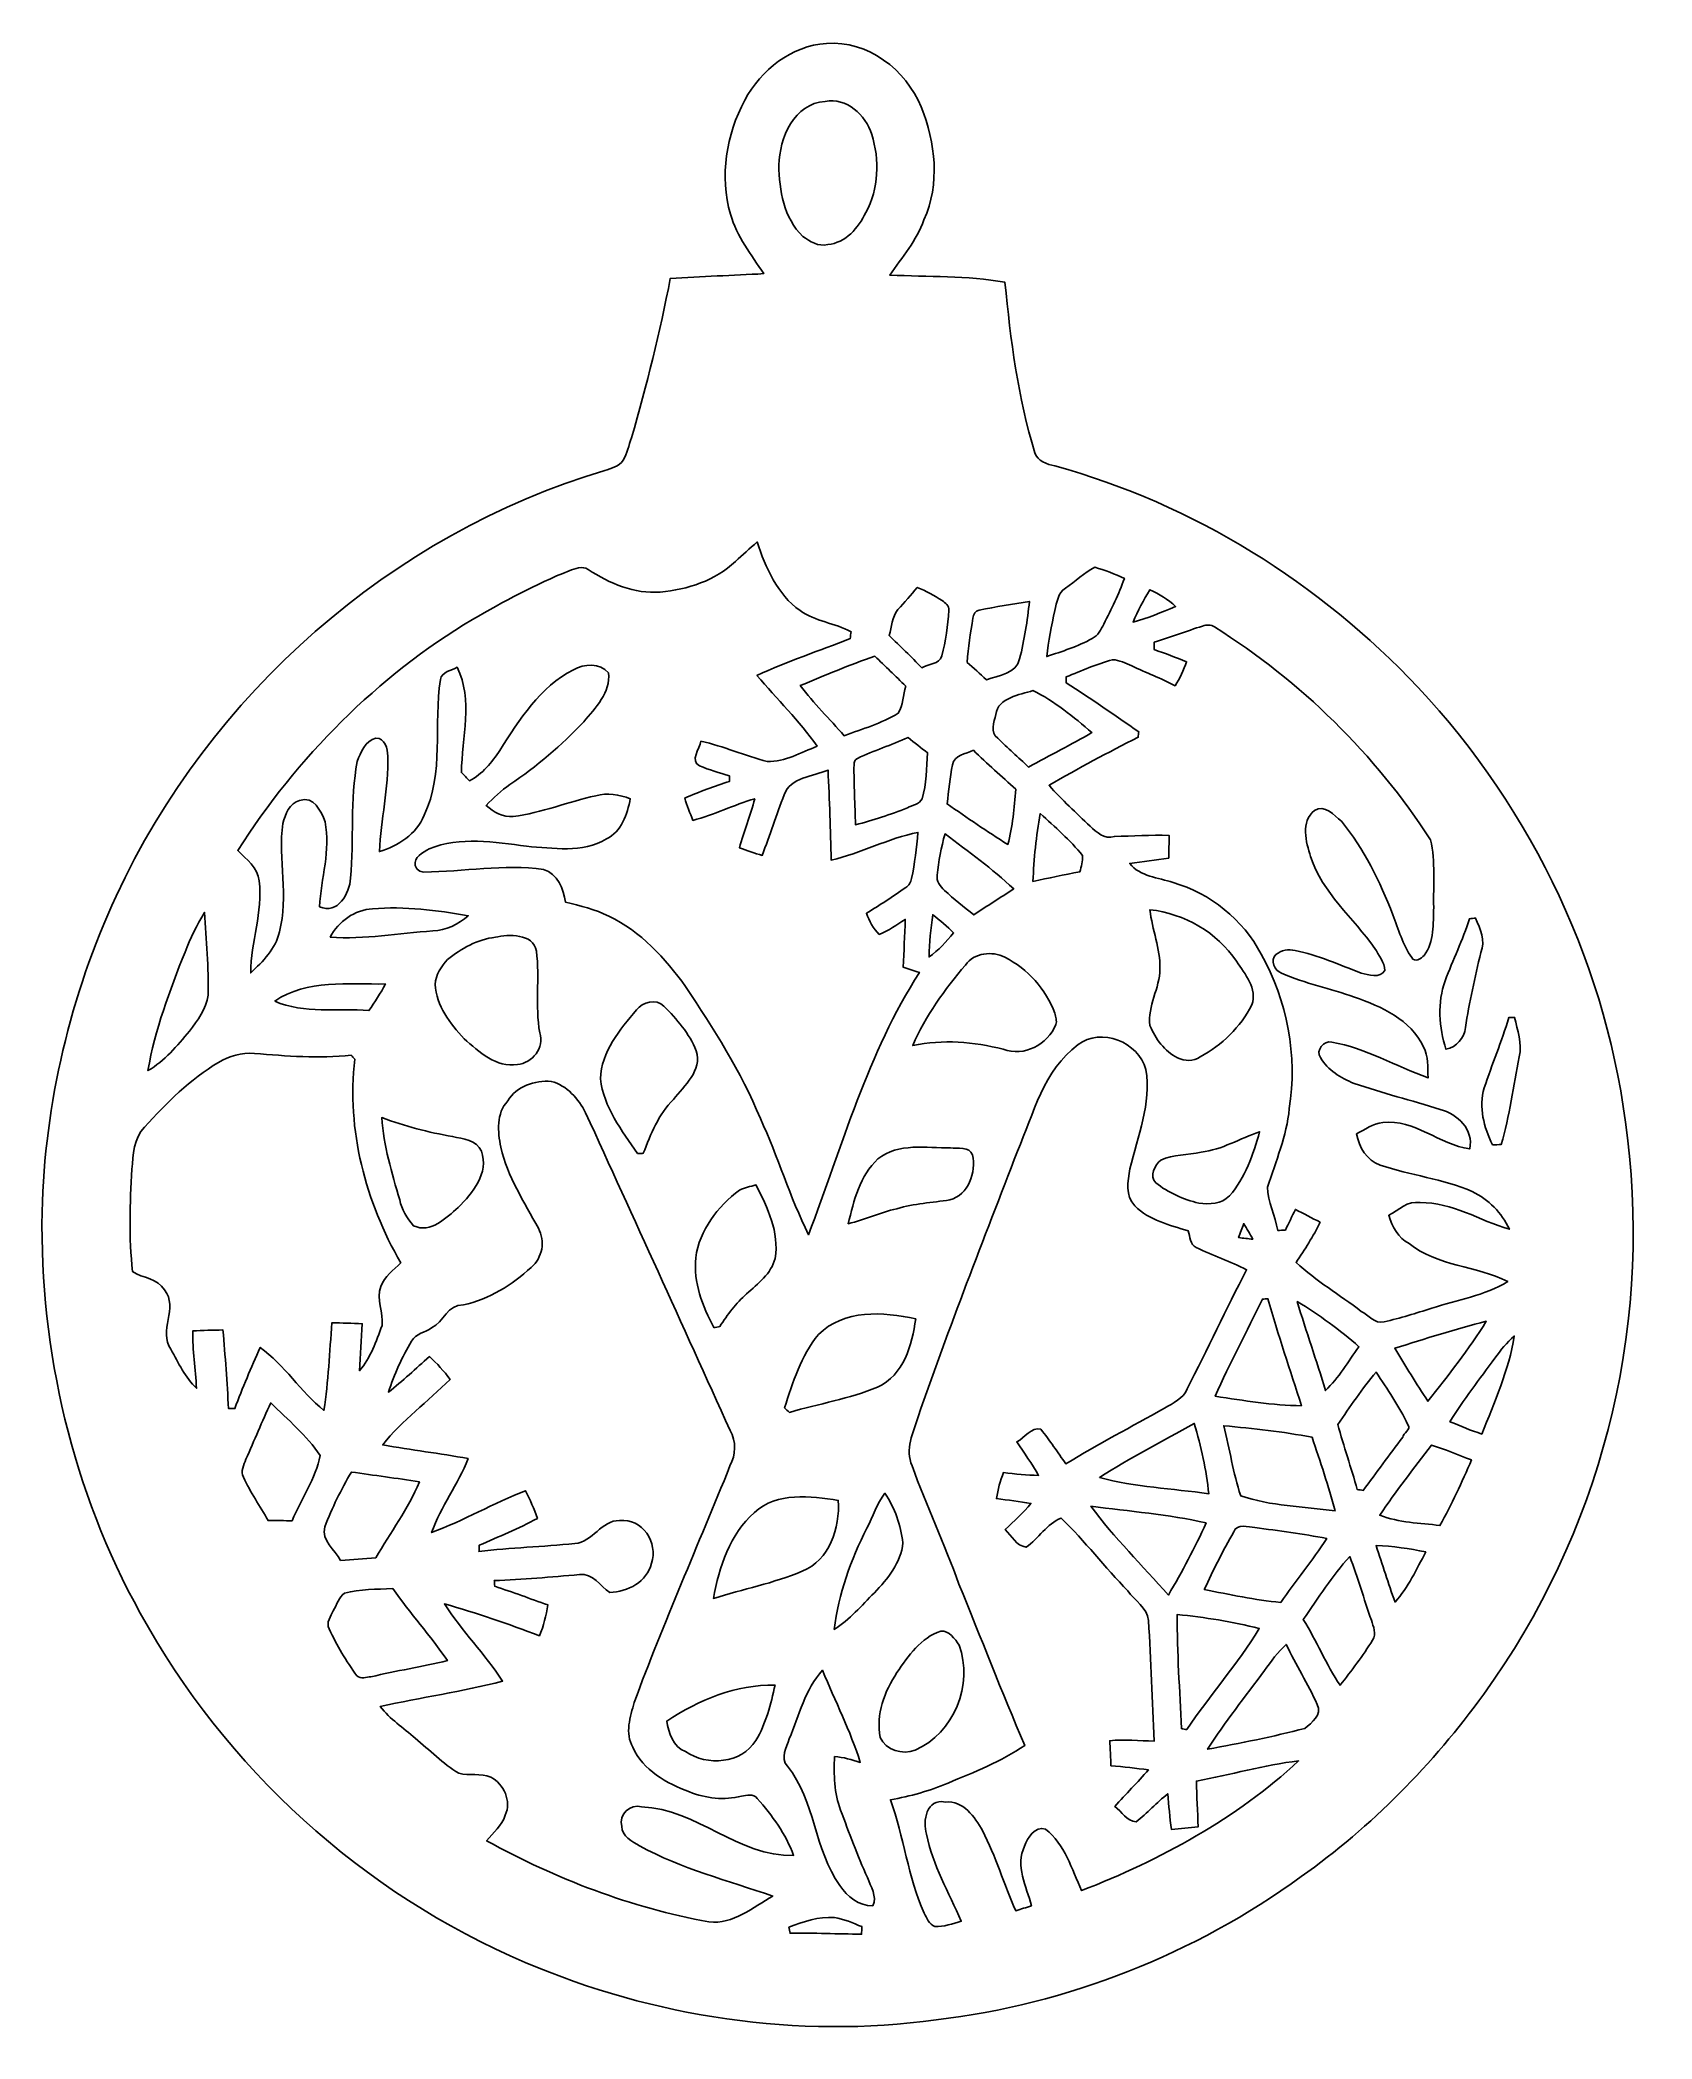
# Model space of a CAD drawing. Header units: centimetres. Extents: x -8 to 8.2, y -9.1 to 11.
import ezdxf

# ---------------------------------------------------------------- set-up
doc = ezdxf.new("R2010")
doc.units = ezdxf.units.CM
doc.header["$MEASUREMENT"] = 0
doc.layers.add('Camada 1', color=7, linetype='Continuous')

msp = doc.modelspace()

# ---------------------------------------------------------------- linework, layer by layer
at = {"layer": 'Camada 1', "color": 251}
for points, knots in [([(-0.89393, 10.41919), (-0.73096, 10.72284), (-0.42732, 10.9673), (-0.07443, 10.98872), (-0.07443, 10.98872), (0.34272, 11.02405), (0.72321, 10.72372), (0.87824, 10.35095), (0.87824, 10.35095), (1.02156, 9.99498), (1.06793, 9.57584), (0.90474, 9.21721), (0.90474, 9.21721), (0.83319, 9.00874), (0.68545, 8.84158), (0.56245, 8.66292), (0.56245, 8.66292), (0.9478, 8.64349), (1.33735, 8.65895), (1.71895, 8.59049), (1.71895, 8.59049), (1.77658, 8.01345), (1.84548, 7.43333), (2.01972, 6.87816), (2.01972, 6.87816), (2.04533, 6.79093), (2.14184, 6.76112), (2.22089, 6.74544), (2.22089, 6.74544), (3.61258, 6.36208), (4.88037, 5.56951), (5.8677, 4.52034), (5.8677, 4.52034), (7.02354, 3.28612), (7.78563, 1.67957), (7.96914, -0.00472), (7.96914, -0.00472), (8.21669, -1.96106), (7.68537, -3.99933), (6.52623, -5.59329), (6.52623, -5.59329), (6.0161, -6.294), (5.40484, -6.92668), (4.69355, -7.42487), (4.69355, -7.42487), (3.62163, -8.20706), (2.34677, -8.70746), (1.02907, -8.86403), (1.02907, -8.86403), (-0.36615, -9.05704), (-1.80597, -8.83886), (-3.09871, -8.28766), (-3.09871, -8.28766), (-4.73088, -7.5927), (-6.11439, -6.33507), (-6.96481, -4.77843), (-6.96481, -4.77843), (-7.64608, -3.55436), (-7.9718, -2.14656), (-7.95148, -0.74892), (-7.95148, -0.74892), (-7.923, 0.34442), (-7.66661, 1.42936), (-7.20839, 2.42222), (-7.20839, 2.42222), (-6.27074, 4.45122), (-4.44623, 6.05887), (-2.30085, 6.69862), (-2.30085, 6.69862), (-2.23482, 6.72269), (-2.15598, 6.73837), (-2.11513, 6.80153), (-2.11513, 6.80153), (-2.07251, 6.87087), (-2.05948, 6.95347), (-2.03121, 7.02876), (-2.03121, 7.02876), (-1.88083, 7.55655), (-1.74524, 8.08898), (-1.64167, 8.62825), (-1.64167, 8.62825), (-1.32942, 8.65144), (-1.01605, 8.65718), (-0.70357, 8.67661), (-0.70357, 8.67661), (-0.83055, 8.86586), (-0.97387, 9.05158), (-1.03835, 9.27396), (-1.03835, 9.27396), (-1.14701, 9.65401), (-1.08098, 10.07403), (-0.89393, 10.41919), (-0.89393, 10.41919), (-0.89393, 10.41919), (-0.89393, 10.41919), (-0.89393, 10.41919)], [0, 0, 0, 0, 0.04, 0.04, 0.04, 0.04, 0.08, 0.08, 0.08, 0.08, 0.12, 0.12, 0.12, 0.12, 0.16, 0.16, 0.16, 0.16, 0.2, 0.2, 0.2, 0.2, 0.24, 0.24, 0.24, 0.24, 0.28, 0.28, 0.28, 0.28, 0.32, 0.32, 0.32, 0.32, 0.36, 0.36, 0.36, 0.36, 0.4, 0.4, 0.4, 0.4, 0.44, 0.44, 0.44, 0.44, 0.48, 0.48, 0.48, 0.48, 0.52, 0.52, 0.52, 0.52, 0.56, 0.56, 0.56, 0.56, 0.6, 0.6, 0.6, 0.6, 0.64, 0.64, 0.64, 0.64, 0.68, 0.68, 0.68, 0.68, 0.72, 0.72, 0.72, 0.72, 0.76, 0.76, 0.76, 0.76, 0.8, 0.8, 0.8, 0.8, 0.84, 0.84, 0.84, 0.84, 0.88, 0.88, 0.88, 0.88, 0.92, 0.92, 0.92, 0.92, 1, 1, 1, 1]), ([(-0.08745, 10.4055), (-0.39706, 10.38894), (-0.54657, 10.03826), (-0.55187, 9.76752), (-0.55187, 9.76752), (-0.54833, 9.51334), (-0.50262, 9.23664), (-0.31182, 9.05137), (-0.31182, 9.05137), (-0.23961, 9.00035), (-0.15569, 8.94536), (-0.06118, 8.96877), (-0.06118, 8.96877), (0.1188, 8.98556), (0.24754, 9.13661), (0.32042, 9.2903), (0.32042, 9.2903), (0.45292, 9.5277), (0.46043, 9.82008), (0.38137, 10.07624), (0.38137, 10.07624), (0.31866, 10.2708), (0.12962, 10.44967), (-0.08745, 10.4055), (-0.08745, 10.4055), (-0.08745, 10.4055), (-0.08745, 10.4055), (-0.08745, 10.4055)], [0, 0, 0, 0, 0.125, 0.125, 0.125, 0.125, 0.25, 0.25, 0.25, 0.25, 0.375, 0.375, 0.375, 0.375, 0.5, 0.5, 0.5, 0.5, 0.625, 0.625, 0.625, 0.625, 0.75, 0.75, 0.75, 0.75, 1, 1, 1, 1]), ([(-0.98779, 5.78637), (-1.18875, 5.59182), (-1.46986, 5.50459), (-1.74237, 5.47831), (-1.74237, 5.47831), (-2.00295, 5.45843), (-2.25271, 5.56399), (-2.46648, 5.70444), (-2.46648, 5.70444), (-2.52632, 5.74596), (-2.59831, 5.71371), (-2.65882, 5.69207), (-2.65882, 5.69207), (-2.99558, 5.55714), (-3.31469, 5.38247), (-3.62871, 5.20227), (-3.62871, 5.20227), (-4.58513, 4.63098), (-5.3894, 3.81943), (-5.98609, 2.88111), (-5.98609, 2.88111), (-5.89687, 2.79653), (-5.78579, 2.70842), (-5.77034, 2.57658), (-5.77034, 2.57658), (-5.72992, 2.26521), (-5.85779, 1.96356), (-5.85601, 1.65307), (-5.85601, 1.65307), (-5.73191, 1.76635), (-5.60692, 1.8951), (-5.56695, 2.06381), (-5.56695, 2.06381), (-5.47243, 2.42178), (-5.58307, 2.79168), (-5.53382, 3.15384), (-5.53382, 3.15384), (-5.50931, 3.24526), (-5.46603, 3.35612), (-5.36577, 3.38461), (-5.36577, 3.38461), (-5.21958, 3.43143), (-5.1509, 3.27993), (-5.10938, 3.17062), (-5.10938, 3.17062), (-5.04976, 2.88531), (-5.15112, 2.60242), (-5.16349, 2.31755), (-5.16349, 2.31755), (-4.98461, 2.23187), (-4.8625, 2.45159), (-4.85278, 2.60419), (-4.85278, 2.60419), (-4.81966, 2.99374), (-4.85698, 3.39035), (-4.78653, 3.77636), (-4.78653, 3.77636), (-4.7523, 3.86823), (-4.70394, 3.98417), (-4.59927, 4.00934), (-4.59927, 4.00934), (-4.50453, 4.01618), (-4.48311, 3.904), (-4.47803, 3.83135), (-4.47803, 3.83135), (-4.4703, 3.50938), (-4.54781, 3.19248), (-4.56393, 2.87184), (-4.56393, 2.87184), (-4.3738, 2.92903), (-4.1905, 3.04342), (-4.11388, 3.23643), (-4.11388, 3.23643), (-3.90806, 3.66131), (-4.0229, 4.14869), (-3.95024, 4.59896), (-3.95024, 4.59896), (-3.94008, 4.67868), (-3.83696, 4.6906), (-3.78395, 4.72218), (-3.78395, 4.72218), (-3.6159, 4.39381), (-3.73647, 4.0153), (-3.73913, 3.66529), (-3.73913, 3.66529), (-3.71262, 3.6379), (-3.68613, 3.6103), (-3.65985, 3.58247), (-3.65985, 3.58247), (-3.52845, 3.65049), (-3.43372, 3.76709), (-3.35267, 3.88788), (-3.35267, 3.88788), (-3.15746, 4.19727), (-2.95208, 4.5252), (-2.61465, 4.69679), (-2.61465, 4.69679), (-2.51108, 4.75818), (-2.34546, 4.77143), (-2.26397, 4.66786), (-2.26397, 4.66786), (-2.23593, 4.46757), (-2.39802, 4.31585), (-2.51153, 4.17364), (-2.51153, 4.17364), (-2.73456, 3.93823), (-2.98366, 3.72668), (-3.25219, 3.54471), (-3.25219, 3.54471), (-3.34097, 3.48597), (-3.41561, 3.40956), (-3.49135, 3.33558), (-3.49135, 3.33558), (-3.41737, 3.26845), (-3.32242, 3.21148), (-3.21841, 3.22428), (-3.21841, 3.22428), (-2.93419, 3.25873), (-2.66832, 3.3729), (-2.38962, 3.43165), (-2.38962, 3.43165), (-2.27457, 3.46676), (-2.15355, 3.44269), (-2.04402, 3.40183), (-2.04402, 3.40183), (-2.07229, 3.24835), (-2.1317, 3.06926), (-2.28429, 2.99859), (-2.28429, 2.99859), (-2.52477, 2.85395), (-2.82135, 2.90584), (-3.08458, 2.92395), (-3.08458, 2.92395), (-3.40722, 2.96922), (-3.75237, 3.02112), (-4.06463, 2.89966), (-4.06463, 2.89966), (-4.12161, 2.85881), (-4.22539, 2.81839), (-4.20265, 2.73249), (-4.20265, 2.73249), (-4.19669, 2.6934), (-4.15473, 2.66426), (-4.11587, 2.6658), (-4.11587, 2.6658), (-3.71572, 2.66845), (-3.31535, 2.7464), (-2.91543, 2.69252), (-2.91543, 2.69252), (-2.7721, 2.65211), (-2.7169, 2.49487), (-2.69305, 2.36304), (-2.69305, 2.36304), (-2.54641, 2.32506), (-2.39625, 2.29171), (-2.26, 2.22281), (-2.26, 2.22281), (-1.93869, 2.07066), (-1.69533, 1.79793), (-1.48819, 1.51571), (-1.48819, 1.51571), (-1.20796, 1.09171), (-0.93126, 0.66109), (-0.7378, 0.18896), (-0.7378, 0.18896), (-0.56114, -0.19331), (-0.43991, -0.59897), (-0.25463, -0.97704), (-0.25463, -0.97704), (0.08347, -0.08708), (0.34184, 0.84792), (0.85947, 1.65682), (0.85947, 1.65682), (0.80073, 1.6778), (0.75258, 1.68973), (0.69716, 1.70938), (0.69716, 1.70938), (0.70422, 1.86926), (0.71218, 2.02915), (0.71703, 2.18903), (0.71703, 2.18903), (0.6298, 2.13978), (0.55163, 2.07331), (0.45667, 2.03952), (0.45667, 2.03952), (0.39197, 2.09407), (0.35973, 2.17622), (0.32704, 2.25152), (0.32704, 2.25152), (0.46065, 2.33434), (0.59381, 2.41825), (0.72233, 2.50923), (0.72233, 2.50923), (0.75369, 2.52977), (0.77268, 2.56422), (0.78107, 2.59999), (0.78107, 2.59999), (0.81332, 2.75281), (0.83054, 2.90827), (0.84534, 3.06374), (0.84534, 3.06374), (0.54478, 3.00411), (0.27184, 2.8524), (-0.02695, 2.78571), (-0.02695, 2.78571), (-0.03115, 3.08737), (-0.04484, 3.3888), (-0.05808, 3.69002), (-0.05808, 3.69002), (-0.20869, 3.62597), (-0.43482, 3.62045), (-0.49865, 3.44092), (-0.49865, 3.44092), (-0.57815, 3.2404), (-0.64418, 3.03459), (-0.71859, 2.83209), (-0.71859, 2.83209), (-0.79566, 2.85395), (-0.87141, 2.88023), (-0.94671, 2.90783), (-0.94671, 2.90783), (-0.90608, 3.07566), (-0.83409, 3.234), (-0.79434, 3.40206), (-0.79434, 3.40206), (-1.00501, 3.34066), (-1.20177, 3.23908), (-1.41487, 3.18475), (-1.41487, 3.18475), (-1.44491, 3.25851), (-1.47362, 3.33293), (-1.49658, 3.40912), (-1.49658, 3.40912), (-1.34929, 3.4714), (-1.20045, 3.53058), (-1.04697, 3.57651), (-1.04697, 3.57651), (-1.04719, 3.5902), (-1.04785, 3.61736), (-1.04808, 3.63106), (-1.04808, 3.63106), (-1.14877, 3.66462), (-1.25256, 3.69002), (-1.34907, 3.73374), (-1.34907, 3.73374), (-1.44756, 3.78254), (-1.34752, 3.90312), (-1.33471, 3.97908), (-1.33471, 3.97908), (-1.10682, 3.93073), (-0.89349, 3.83267), (-0.66803, 3.7757), (-0.66803, 3.7757), (-0.48871, 3.77305), (-0.32927, 3.86514), (-0.16762, 3.9305), (-0.16762, 3.9305), (-0.34671, 4.18534), (-0.56997, 4.40375), (-0.77248, 4.63915), (-0.77248, 4.63915), (-0.46795, 4.78159), (-0.14819, 4.88758), (0.16451, 5.01015), (0.16451, 5.01015), (0.16672, 5.02737), (0.17114, 5.06226), (0.17335, 5.07949), (0.17335, 5.07949), (0.00905, 5.1676), (-0.18551, 5.18195), (-0.33942, 5.29259), (-0.33942, 5.29259), (-0.56865, 5.45645), (-0.68326, 5.72409), (-0.77093, 5.98203), (-0.77093, 5.98203), (-0.84336, 5.91688), (-0.91425, 5.84997), (-0.98779, 5.78637), (-0.98779, 5.78637), (-0.98779, 5.78637), (-0.98779, 5.78637), (-0.98779, 5.78637)], [0, 0, 0, 0, 0.01388889, 0.01388889, 0.01388889, 0.01388889, 0.02777778, 0.02777778, 0.02777778, 0.02777778, 0.04166667, 0.04166667, 0.04166667, 0.04166667, 0.05555556, 0.05555556, 0.05555556, 0.05555556, 0.06944444, 0.06944444, 0.06944444, 0.06944444, 0.08333333, 0.08333333, 0.08333333, 0.08333333, 0.09722222, 0.09722222, 0.09722222, 0.09722222, 0.11111111, 0.11111111, 0.11111111, 0.11111111, 0.125, 0.125, 0.125, 0.125, 0.13888889, 0.13888889, 0.13888889, 0.13888889, 0.15277778, 0.15277778, 0.15277778, 0.15277778, 0.16666667, 0.16666667, 0.16666667, 0.16666667, 0.18055556, 0.18055556, 0.18055556, 0.18055556, 0.19444444, 0.19444444, 0.19444444, 0.19444444, 0.20833333, 0.20833333, 0.20833333, 0.20833333, 0.22222222, 0.22222222, 0.22222222, 0.22222222, 0.23611111, 0.23611111, 0.23611111, 0.23611111, 0.25, 0.25, 0.25, 0.25, 0.26388889, 0.26388889, 0.26388889, 0.26388889, 0.27777778, 0.27777778, 0.27777778, 0.27777778, 0.29166667, 0.29166667, 0.29166667, 0.29166667, 0.30555556, 0.30555556, 0.30555556, 0.30555556, 0.31944444, 0.31944444, 0.31944444, 0.31944444, 0.33333333, 0.33333333, 0.33333333, 0.33333333, 0.34722222, 0.34722222, 0.34722222, 0.34722222, 0.36111111, 0.36111111, 0.36111111, 0.36111111, 0.375, 0.375, 0.375, 0.375, 0.38888889, 0.38888889, 0.38888889, 0.38888889, 0.40277778, 0.40277778, 0.40277778, 0.40277778, 0.41666667, 0.41666667, 0.41666667, 0.41666667, 0.43055556, 0.43055556, 0.43055556, 0.43055556, 0.44444444, 0.44444444, 0.44444444, 0.44444444, 0.45833333, 0.45833333, 0.45833333, 0.45833333, 0.47222222, 0.47222222, 0.47222222, 0.47222222, 0.48611111, 0.48611111, 0.48611111, 0.48611111, 0.5, 0.5, 0.5, 0.5, 0.51388889, 0.51388889, 0.51388889, 0.51388889, 0.52777778, 0.52777778, 0.52777778, 0.52777778, 0.54166667, 0.54166667, 0.54166667, 0.54166667, 0.55555556, 0.55555556, 0.55555556, 0.55555556, 0.56944444, 0.56944444, 0.56944444, 0.56944444, 0.58333333, 0.58333333, 0.58333333, 0.58333333, 0.59722222, 0.59722222, 0.59722222, 0.59722222, 0.61111111, 0.61111111, 0.61111111, 0.61111111, 0.625, 0.625, 0.625, 0.625, 0.63888889, 0.63888889, 0.63888889, 0.63888889, 0.65277778, 0.65277778, 0.65277778, 0.65277778, 0.66666667, 0.66666667, 0.66666667, 0.66666667, 0.68055556, 0.68055556, 0.68055556, 0.68055556, 0.69444444, 0.69444444, 0.69444444, 0.69444444, 0.70833333, 0.70833333, 0.70833333, 0.70833333, 0.72222222, 0.72222222, 0.72222222, 0.72222222, 0.73611111, 0.73611111, 0.73611111, 0.73611111, 0.75, 0.75, 0.75, 0.75, 0.76388889, 0.76388889, 0.76388889, 0.76388889, 0.77777778, 0.77777778, 0.77777778, 0.77777778, 0.79166667, 0.79166667, 0.79166667, 0.79166667, 0.80555556, 0.80555556, 0.80555556, 0.80555556, 0.81944444, 0.81944444, 0.81944444, 0.81944444, 0.83333333, 0.83333333, 0.83333333, 0.83333333, 0.84722222, 0.84722222, 0.84722222, 0.84722222, 0.86111111, 0.86111111, 0.86111111, 0.86111111, 0.875, 0.875, 0.875, 0.875, 0.88888889, 0.88888889, 0.88888889, 0.88888889, 0.90277778, 0.90277778, 0.90277778, 0.90277778, 0.91666667, 0.91666667, 0.91666667, 0.91666667, 0.93055556, 0.93055556, 0.93055556, 0.93055556, 0.94444444, 0.94444444, 0.94444444, 0.94444444, 0.95833333, 0.95833333, 0.95833333, 0.95833333, 0.97222222, 0.97222222, 0.97222222, 0.97222222, 1, 1, 1, 1]), ([(2.32557, 5.5185), (2.24828, 5.47058), (2.24165, 5.37319), (2.21957, 5.29281), (2.21957, 5.29281), (2.18623, 5.13977), (2.15531, 4.98563), (2.13786, 4.82973), (2.13786, 4.82973), (2.29244, 4.88295), (2.45078, 4.93087), (2.59388, 5.01214), (2.59388, 5.01214), (2.65527, 5.0382), (2.68221, 5.10268), (2.7118, 5.15722), (2.7118, 5.15722), (2.78645, 5.30717), (2.86307, 5.45689), (2.91806, 5.61545), (2.91806, 5.61545), (2.82023, 5.6563), (2.72262, 5.70002), (2.62016, 5.72741), (2.62016, 5.72741), (2.51482, 5.66977), (2.42516, 5.58563), (2.32557, 5.5185), (2.32557, 5.5185), (2.32557, 5.5185), (2.32557, 5.5185), (2.32557, 5.5185)], [0, 0, 0, 0, 0.11111111, 0.11111111, 0.11111111, 0.11111111, 0.22222222, 0.22222222, 0.22222222, 0.22222222, 0.33333333, 0.33333333, 0.33333333, 0.33333333, 0.44444444, 0.44444444, 0.44444444, 0.44444444, 0.55555556, 0.55555556, 0.55555556, 0.55555556, 0.66666667, 0.66666667, 0.66666667, 0.66666667, 0.77777778, 0.77777778, 0.77777778, 0.77777778, 1, 1, 1, 1]), ([(0.6446, 5.30143), (0.58232, 5.22988), (0.58387, 5.12675), (0.55494, 5.04084), (0.55494, 5.04084), (0.66713, 4.93528), (0.77643, 4.82686), (0.88509, 4.71754), (0.88509, 4.71754), (0.94515, 4.75443), (1.06131, 4.75222), (1.08361, 4.83702), (1.08361, 4.83702), (1.12889, 4.98563), (1.14434, 5.1411), (1.15516, 5.29524), (1.15516, 5.29524), (1.16068, 5.34007), (1.11961, 5.36922), (1.08869, 5.39307), (1.08869, 5.39307), (1.00875, 5.44364), (0.92528, 5.48759), (0.83871, 5.52469), (0.83871, 5.52469), (0.7771, 5.44762), (0.70908, 5.37607), (0.6446, 5.30143), (0.6446, 5.30143), (0.6446, 5.30143), (0.6446, 5.30143), (0.6446, 5.30143)], [0, 0, 0, 0, 0.11111111, 0.11111111, 0.11111111, 0.11111111, 0.22222222, 0.22222222, 0.22222222, 0.22222222, 0.33333333, 0.33333333, 0.33333333, 0.33333333, 0.44444444, 0.44444444, 0.44444444, 0.44444444, 0.55555556, 0.55555556, 0.55555556, 0.55555556, 0.66666667, 0.66666667, 0.66666667, 0.66666667, 0.77777778, 0.77777778, 0.77777778, 0.77777778, 1, 1, 1, 1]), ([(3.17489, 5.50106), (3.11261, 5.39594), (3.04968, 5.29038), (3.00551, 5.17621), (3.00551, 5.17621), (3.15236, 5.21464), (3.29171, 5.27537), (3.43171, 5.333), (3.43171, 5.333), (3.35773, 5.40521), (3.26653, 5.45512), (3.17489, 5.50106), (3.17489, 5.50106), (3.17489, 5.50106), (3.17489, 5.50106), (3.17489, 5.50106)], [0, 0, 0, 0, 0.2, 0.2, 0.2, 0.2, 0.4, 0.4, 0.4, 0.4, 0.6, 0.6, 0.6, 0.6, 1, 1, 1, 1]), ([(1.46035, 5.29612), (1.41972, 5.29325), (1.40426, 5.25041), (1.39741, 5.21662), (1.39741, 5.21662), (1.37113, 5.06911), (1.3528, 4.92027), (1.33801, 4.77121), (1.33801, 4.77121), (1.4047, 4.71533), (1.4683, 4.65682), (1.5319, 4.59741), (1.5319, 4.59741), (1.65137, 4.63893), (1.83709, 4.65991), (1.86624, 4.8083), (1.86624, 4.8083), (1.91394, 4.99734), (1.94419, 5.19079), (1.96429, 5.38446), (1.96429, 5.38446), (1.79645, 5.35442), (1.62708, 5.33256), (1.46035, 5.29612), (1.46035, 5.29612), (1.46035, 5.29612), (1.46035, 5.29612), (1.46035, 5.29612)], [0, 0, 0, 0, 0.125, 0.125, 0.125, 0.125, 0.25, 0.25, 0.25, 0.25, 0.375, 0.375, 0.375, 0.375, 0.5, 0.5, 0.5, 0.5, 0.625, 0.625, 0.625, 0.625, 0.75, 0.75, 0.75, 0.75, 1, 1, 1, 1]), ([(3.70312, 5.13691), (3.54081, 5.08545), (3.38115, 5.02494), (3.21861, 4.97437), (3.21861, 4.97437), (3.21817, 4.94964), (3.21795, 4.92491), (3.21795, 4.89995), (3.21795, 4.89995), (3.32748, 4.86263), (3.43525, 4.82045), (3.54346, 4.77871), (3.54346, 4.77871), (3.51387, 4.69392), (3.47588, 4.61199), (3.42664, 4.53691), (3.42664, 4.53691), (3.28641, 4.61287), (3.13646, 4.66808), (2.9927, 4.73632), (2.9927, 4.73632), (2.92976, 4.76105), (2.86771, 4.79704), (2.79859, 4.79793), (2.79859, 4.79793), (2.63826, 4.75707), (2.4881, 4.68486), (2.33396, 4.627), (2.33396, 4.627), (2.33418, 4.61199), (2.33462, 4.58151), (2.33485, 4.56628), (2.33485, 4.56628), (2.58129, 4.40816), (2.82111, 4.24033), (3.0627, 4.07471), (3.0627, 4.07471), (3.06116, 4.06101), (3.05806, 4.03385), (3.05652, 4.02016), (3.05652, 4.02016), (2.75465, 3.86646), (2.45431, 3.70857), (2.16238, 3.53676), (2.16238, 3.53676), (2.29046, 3.39101), (2.43422, 3.26006), (2.57423, 3.12601), (2.57423, 3.12601), (2.64047, 3.06507), (2.71512, 2.99086), (2.81802, 3.02333), (2.81802, 3.02333), (3.00109, 3.02796), (3.18372, 3.03834), (3.36701, 3.0337), (3.36701, 3.0337), (3.36723, 2.95752), (3.36436, 2.88222), (3.3637, 2.80558), (3.3637, 2.80558), (3.23296, 2.78792), (3.10201, 2.77114), (2.97172, 2.75281), (2.97172, 2.75281), (3.07551, 2.61788), (3.25836, 2.61192), (3.40654, 2.56002), (3.40654, 2.56002), (3.78195, 2.45115), (4.10988, 2.18858), (4.29208, 1.84166), (4.29208, 1.84166), (4.55288, 1.37328), (4.65866, 0.81987), (4.57385, 0.28899), (4.57385, 0.28899), (4.54934, 0.01449), (4.43826, -0.23924), (4.35501, -0.49828), (4.35501, -0.49828), (4.35788, -0.64844), (4.43407, -0.78778), (4.4577, -0.93486), (4.4577, -0.93486), (4.48331, -0.93375), (4.50893, -0.93287), (4.53477, -0.9322), (4.53477, -0.9322), (4.56811, -0.86265), (4.60168, -0.79308), (4.63591, -0.72419), (4.63591, -0.72419), (4.71938, -0.76504), (4.80153, -0.80876), (4.88412, -0.85227), (4.88412, -0.85227), (4.81566, -0.99448), (4.7291, -1.12654), (4.64187, -1.25771), (4.64187, -1.25771), (4.8446, -1.44056), (5.08, -1.58255), (5.2973, -1.7473), (5.2973, -1.7473), (5.3684, -1.7855), (5.43443, -1.87626), (5.52586, -1.85153), (5.52586, -1.85153), (5.68839, -1.81752), (5.84629, -1.76408), (6.00551, -1.71682), (6.00551, -1.71682), (6.26122, -1.63025), (6.53528, -1.59161), (6.7687, -1.44697), (6.7687, -1.44697), (6.4507, -1.28907), (6.06337, -1.2957), (5.77827, -1.06713), (5.77827, -1.06713), (5.66895, -1.00884), (5.60735, -0.89709), (5.57312, -0.7827), (5.57312, -0.7827), (5.67073, -0.7264), (5.76392, -0.63629), (5.8878, -0.6544), (5.8878, -0.6544), (6.20999, -0.65087), (6.48449, -0.83548), (6.78394, -0.92183), (6.78394, -0.92183), (6.70841, -0.75775), (6.57436, -0.6226), (6.41184, -0.54443), (6.41184, -0.54443), (6.11592, -0.41369), (5.78909, -0.38278), (5.48567, -0.27722), (5.48567, -0.27722), (5.35162, -0.23195), (5.27698, -0.09702), (5.24827, 0.03437), (5.24827, 0.03437), (5.33352, 0.07611), (5.41412, 0.14236), (5.51217, 0.1481), (5.51217, 0.1481), (5.83679, 0.18807), (6.07838, -0.0745), (6.38622, -0.11491), (6.38622, -0.11491), (6.42752, 0.07655), (6.26343, 0.23665), (6.08942, 0.28171), (6.08942, 0.28171), (5.80234, 0.37224), (5.50952, 0.44424), (5.22487, 0.54251), (5.22487, 0.54251), (5.09193, 0.59617), (4.96119, 0.67523), (4.88611, 0.80132), (4.88611, 0.80132), (4.83753, 0.87398), (4.91968, 0.9771), (5.00072, 0.95701), (5.00072, 0.95701), (5.34279, 0.8976), (5.64445, 0.71387), (5.96797, 0.59838), (5.96797, 0.59838), (5.96443, 0.70371), (5.97128, 0.81413), (5.92291, 0.91085), (5.92291, 0.91085), (5.79108, 1.18071), (5.49936, 1.31652), (5.2284, 1.40883), (5.2284, 1.40883), (4.9877, 1.49805), (4.73131, 1.54376), (4.49723, 1.64931), (4.49723, 1.64931), (4.42568, 1.67515), (4.37709, 1.77938), (4.43981, 1.83724), (4.43981, 1.83724), (4.49347, 1.87942), (4.56701, 1.89422), (4.63303, 1.87765), (4.63303, 1.87765), (4.86381, 1.83393), (5.07647, 1.73257), (5.29509, 1.65152), (5.29509, 1.65152), (5.37238, 1.63076), (5.48081, 1.59631), (5.53425, 1.67626), (5.53425, 1.67626), (5.52939, 1.75995), (5.47308, 1.82929), (5.43267, 1.89885), (5.43267, 1.89885), (5.21846, 2.20515), (4.90532, 2.4538), (4.78828, 2.82038), (4.78828, 2.82038), (4.74014, 2.96613), (4.68846, 3.17128), (4.82604, 3.28545), (4.82604, 3.28545), (4.92895, 3.34773), (5.02545, 3.23533), (5.09722, 3.17636), (5.09722, 3.17636), (5.32711, 2.89944), (5.48434, 2.57018), (5.61463, 2.23673), (5.61463, 2.23673), (5.67293, 2.09186), (5.71025, 1.93418), (5.80367, 1.8061), (5.80367, 1.8061), (5.83304, 1.75443), (5.90083, 1.79351), (5.92799, 1.82885), (5.92799, 1.82885), (6.03488, 1.96223), (6.01743, 2.15149), (6.02472, 2.31049), (6.02472, 2.31049), (6.01831, 2.53617), (6.04459, 2.76981), (5.99247, 2.9902), (5.99247, 2.9902), (5.43775, 3.85012), (4.68913, 4.58107), (3.82457, 5.12741), (3.82457, 5.12741), (3.78814, 5.1517), (3.74309, 5.15192), (3.70312, 5.13691), (3.70312, 5.13691), (3.70312, 5.13691), (3.70312, 5.13691), (3.70312, 5.13691)], [0, 0, 0, 0, 0.01587302, 0.01587302, 0.01587302, 0.01587302, 0.03174603, 0.03174603, 0.03174603, 0.03174603, 0.04761905, 0.04761905, 0.04761905, 0.04761905, 0.06349206, 0.06349206, 0.06349206, 0.06349206, 0.07936508, 0.07936508, 0.07936508, 0.07936508, 0.0952381, 0.0952381, 0.0952381, 0.0952381, 0.11111111, 0.11111111, 0.11111111, 0.11111111, 0.12698413, 0.12698413, 0.12698413, 0.12698413, 0.14285714, 0.14285714, 0.14285714, 0.14285714, 0.15873016, 0.15873016, 0.15873016, 0.15873016, 0.17460317, 0.17460317, 0.17460317, 0.17460317, 0.19047619, 0.19047619, 0.19047619, 0.19047619, 0.20634921, 0.20634921, 0.20634921, 0.20634921, 0.22222222, 0.22222222, 0.22222222, 0.22222222, 0.23809524, 0.23809524, 0.23809524, 0.23809524, 0.25396825, 0.25396825, 0.25396825, 0.25396825, 0.26984127, 0.26984127, 0.26984127, 0.26984127, 0.28571429, 0.28571429, 0.28571429, 0.28571429, 0.3015873, 0.3015873, 0.3015873, 0.3015873, 0.31746032, 0.31746032, 0.31746032, 0.31746032, 0.33333333, 0.33333333, 0.33333333, 0.33333333, 0.34920635, 0.34920635, 0.34920635, 0.34920635, 0.36507937, 0.36507937, 0.36507937, 0.36507937, 0.38095238, 0.38095238, 0.38095238, 0.38095238, 0.3968254, 0.3968254, 0.3968254, 0.3968254, 0.41269841, 0.41269841, 0.41269841, 0.41269841, 0.42857143, 0.42857143, 0.42857143, 0.42857143, 0.44444444, 0.44444444, 0.44444444, 0.44444444, 0.46031746, 0.46031746, 0.46031746, 0.46031746, 0.47619048, 0.47619048, 0.47619048, 0.47619048, 0.49206349, 0.49206349, 0.49206349, 0.49206349, 0.50793651, 0.50793651, 0.50793651, 0.50793651, 0.52380952, 0.52380952, 0.52380952, 0.52380952, 0.53968254, 0.53968254, 0.53968254, 0.53968254, 0.55555556, 0.55555556, 0.55555556, 0.55555556, 0.57142857, 0.57142857, 0.57142857, 0.57142857, 0.58730159, 0.58730159, 0.58730159, 0.58730159, 0.6031746, 0.6031746, 0.6031746, 0.6031746, 0.61904762, 0.61904762, 0.61904762, 0.61904762, 0.63492063, 0.63492063, 0.63492063, 0.63492063, 0.65079365, 0.65079365, 0.65079365, 0.65079365, 0.66666667, 0.66666667, 0.66666667, 0.66666667, 0.68253968, 0.68253968, 0.68253968, 0.68253968, 0.6984127, 0.6984127, 0.6984127, 0.6984127, 0.71428571, 0.71428571, 0.71428571, 0.71428571, 0.73015873, 0.73015873, 0.73015873, 0.73015873, 0.74603175, 0.74603175, 0.74603175, 0.74603175, 0.76190476, 0.76190476, 0.76190476, 0.76190476, 0.77777778, 0.77777778, 0.77777778, 0.77777778, 0.79365079, 0.79365079, 0.79365079, 0.79365079, 0.80952381, 0.80952381, 0.80952381, 0.80952381, 0.82539683, 0.82539683, 0.82539683, 0.82539683, 0.84126984, 0.84126984, 0.84126984, 0.84126984, 0.85714286, 0.85714286, 0.85714286, 0.85714286, 0.87301587, 0.87301587, 0.87301587, 0.87301587, 0.88888889, 0.88888889, 0.88888889, 0.88888889, 0.9047619, 0.9047619, 0.9047619, 0.9047619, 0.92063492, 0.92063492, 0.92063492, 0.92063492, 0.93650794, 0.93650794, 0.93650794, 0.93650794, 0.95238095, 0.95238095, 0.95238095, 0.95238095, 0.96825397, 0.96825397, 0.96825397, 0.96825397, 1, 1, 1, 1]), ([(-0.33744, 4.53801), (-0.20207, 4.36046), (-0.04218, 4.20367), (0.104, 4.03562), (0.104, 4.03562), (0.28729, 4.10496), (0.47919, 4.15752), (0.64769, 4.26042), (0.64769, 4.26042), (0.69451, 4.34323), (0.69672, 4.4435), (0.72299, 4.53381), (0.72299, 4.53381), (0.61876, 4.63363), (0.51586, 4.73477), (0.41162, 4.83415), (0.41162, 4.83415), (0.15855, 4.74449), (-0.09033, 4.64313), (-0.33744, 4.53801), (-0.33744, 4.53801), (-0.33744, 4.53801), (-0.33744, 4.53801), (-0.33744, 4.53801)], [0, 0, 0, 0, 0.14285714, 0.14285714, 0.14285714, 0.14285714, 0.28571429, 0.28571429, 0.28571429, 0.28571429, 0.42857143, 0.42857143, 0.42857143, 0.42857143, 0.57142857, 0.57142857, 0.57142857, 0.57142857, 0.71428571, 0.71428571, 0.71428571, 0.71428571, 1, 1, 1, 1]), ([(1.62553, 4.24872), (1.61339, 4.17099), (1.56348, 4.06808), (1.64695, 4.01111), (1.64695, 4.01111), (1.74589, 3.91019), (1.85299, 3.81766), (1.95568, 3.72049), (1.95568, 3.72049), (2.16679, 3.83797), (2.38409, 3.94442), (2.59277, 4.06609), (2.59277, 4.06609), (2.4086, 4.22222), (2.21648, 4.38409), (1.9994, 4.48876), (1.9994, 4.48876), (1.86735, 4.44327), (1.65247, 4.42097), (1.62553, 4.24872), (1.62553, 4.24872), (1.62553, 4.24872), (1.62553, 4.24872), (1.62553, 4.24872)], [0, 0, 0, 0, 0.14285714, 0.14285714, 0.14285714, 0.14285714, 0.28571429, 0.28571429, 0.28571429, 0.28571429, 0.42857143, 0.42857143, 0.42857143, 0.42857143, 0.57142857, 0.57142857, 0.57142857, 0.57142857, 0.71428571, 0.71428571, 0.71428571, 0.71428571, 1, 1, 1, 1]), ([(0.23738, 3.8075), (0.21287, 3.79778), (0.20338, 3.76863), (0.20294, 3.74456), (0.20294, 3.74456), (0.19984, 3.54294), (0.21376, 3.34154), (0.21751, 3.13993), (0.21751, 3.13993), (0.3944, 3.18608), (0.56797, 3.24416), (0.73889, 3.30908), (0.73889, 3.30908), (0.78593, 3.33911), (0.86212, 3.3453), (0.88619, 3.40249), (0.88619, 3.40249), (0.93521, 3.55133), (0.93058, 3.71011), (0.94118, 3.86425), (0.94118, 3.86425), (0.87449, 3.91328), (0.81089, 3.96606), (0.74508, 4.01597), (0.74508, 4.01597), (0.57769, 3.94199), (0.40301, 3.88523), (0.23738, 3.8075), (0.23738, 3.8075), (0.23738, 3.8075), (0.23738, 3.8075), (0.23738, 3.8075)], [0, 0, 0, 0, 0.11111111, 0.11111111, 0.11111111, 0.11111111, 0.22222222, 0.22222222, 0.22222222, 0.22222222, 0.33333333, 0.33333333, 0.33333333, 0.33333333, 0.44444444, 0.44444444, 0.44444444, 0.44444444, 0.55555556, 0.55555556, 0.55555556, 0.55555556, 0.66666667, 0.66666667, 0.66666667, 0.66666667, 0.77777778, 0.77777778, 0.77777778, 0.77777778, 1, 1, 1, 1]), ([(1.19094, 3.74368), (1.16488, 3.61427), (1.15384, 3.48221), (1.13816, 3.35082), (1.13816, 3.35082), (1.33845, 3.21126), (1.54007, 3.07323), (1.74655, 2.94251), (1.74655, 2.94251), (1.79999, 3.12226), (1.80794, 3.31129), (1.82649, 3.49679), (1.82649, 3.49679), (1.68427, 3.62642), (1.53941, 3.75339), (1.40205, 3.88832), (1.40205, 3.88832), (1.32719, 3.85166), (1.20816, 3.84261), (1.19094, 3.74368), (1.19094, 3.74368), (1.19094, 3.74368), (1.19094, 3.74368), (1.19094, 3.74368)], [0, 0, 0, 0, 0.14285714, 0.14285714, 0.14285714, 0.14285714, 0.28571429, 0.28571429, 0.28571429, 0.28571429, 0.42857143, 0.42857143, 0.42857143, 0.42857143, 0.57142857, 0.57142857, 0.57142857, 0.57142857, 0.71428571, 0.71428571, 0.71428571, 0.71428571, 1, 1, 1, 1]), ([(1.99896, 2.57018), (2.15575, 2.60529), (2.3132, 2.63842), (2.47132, 2.66801), (2.47132, 2.66801), (2.48302, 2.72189), (2.50157, 2.77578), (2.49693, 2.83143), (2.49693, 2.83143), (2.37261, 2.98733), (2.22045, 3.11851), (2.0736, 3.25255), (2.0736, 3.25255), (2.02966, 3.02752), (2.01177, 2.79874), (1.99896, 2.57018), (1.99896, 2.57018), (1.99896, 2.57018), (1.99896, 2.57018), (1.99896, 2.57018)], [0, 0, 0, 0, 0.16666667, 0.16666667, 0.16666667, 0.16666667, 0.33333333, 0.33333333, 0.33333333, 0.33333333, 0.5, 0.5, 0.5, 0.5, 0.66666667, 0.66666667, 0.66666667, 0.66666667, 1, 1, 1, 1]), ([(1.11673, 3.04872), (1.07809, 2.91313), (1.05248, 2.77401), (1.03768, 2.634), (1.03768, 2.634), (1.02796, 2.57283), (1.07036, 2.52093), (1.11166, 2.48141), (1.11166, 2.48141), (1.20596, 2.39528), (1.30533, 2.31446), (1.40559, 2.23496), (1.40559, 2.23496), (1.53676, 2.32616), (1.67478, 2.40742), (1.80639, 2.49797), (1.80639, 2.49797), (1.5902, 2.69782), (1.3528, 2.87338), (1.11673, 3.04872), (1.11673, 3.04872), (1.11673, 3.04872), (1.11673, 3.04872), (1.11673, 3.04872)], [0, 0, 0, 0, 0.14285714, 0.14285714, 0.14285714, 0.14285714, 0.28571429, 0.28571429, 0.28571429, 0.28571429, 0.42857143, 0.42857143, 0.42857143, 0.42857143, 0.57142857, 0.57142857, 0.57142857, 0.57142857, 0.71428571, 0.71428571, 0.71428571, 0.71428571, 1, 1, 1, 1]), ([(-6.51542, 1.86175), (-6.67, 1.47552), (-6.8173, 1.08266), (-6.88774, 0.67103), (-6.88774, 0.67103), (-6.71969, 0.76754), (-6.59492, 0.92211), (-6.47037, 1.06676), (-6.47037, 1.06676), (-6.39175, 1.17541), (-6.30099, 1.29024), (-6.28244, 1.42738), (-6.28244, 1.42738), (-6.27648, 1.7054), (-6.30276, 1.98277), (-6.31955, 2.25991), (-6.31955, 2.25991), (-6.39727, 2.1336), (-6.46065, 1.99955), (-6.51542, 1.86175), (-6.51542, 1.86175), (-6.51542, 1.86175), (-6.51542, 1.86175), (-6.51542, 1.86175)], [0, 0, 0, 0, 0.14285714, 0.14285714, 0.14285714, 0.14285714, 0.28571429, 0.28571429, 0.28571429, 0.28571429, 0.42857143, 0.42857143, 0.42857143, 0.42857143, 0.57142857, 0.57142857, 0.57142857, 0.57142857, 0.71428571, 0.71428571, 0.71428571, 0.71428571, 1, 1, 1, 1]), ([(-4.63107, 2.29723), (-4.81126, 2.28575), (-4.9749, 2.17003), (-5.05749, 2.0117), (-5.05749, 2.0117), (-4.71211, 1.98741), (-4.37004, 2.04968), (-4.02643, 2.07442), (-4.02643, 2.07442), (-3.89349, 2.0753), (-3.77159, 2.14464), (-3.67067, 2.22635), (-3.67067, 2.22635), (-3.98646, 2.28443), (-4.30998, 2.3213), (-4.63107, 2.29723), (-4.63107, 2.29723), (-4.63107, 2.29723), (-4.63107, 2.29723), (-4.63107, 2.29723)], [0, 0, 0, 0, 0.16666667, 0.16666667, 0.16666667, 0.16666667, 0.33333333, 0.33333333, 0.33333333, 0.33333333, 0.5, 0.5, 0.5, 0.5, 0.66666667, 0.66666667, 0.66666667, 0.66666667, 1, 1, 1, 1]), ([(0.99417, 2.23695), (0.97298, 2.09694), (0.95928, 1.95561), (0.95642, 1.81383), (0.95642, 1.81383), (1.05358, 1.87699), (1.12579, 1.96952), (1.2033, 2.05388), (1.2033, 2.05388), (1.13948, 2.12145), (1.06705, 2.18019), (0.99417, 2.23695), (0.99417, 2.23695), (0.99417, 2.23695), (0.99417, 2.23695), (0.99417, 2.23695)], [0, 0, 0, 0, 0.2, 0.2, 0.2, 0.2, 0.4, 0.4, 0.4, 0.4, 0.6, 0.6, 0.6, 0.6, 1, 1, 1, 1]), ([(3.17467, 2.28729), (3.1952, 2.087), (3.28155, 1.89664), (3.27514, 1.69326), (3.27514, 1.69326), (3.27492, 1.4965), (3.14684, 1.3227), (3.17489, 1.12285), (3.17489, 1.12285), (3.22965, 0.99057), (3.32196, 0.86668), (3.45159, 0.79999), (3.45159, 0.79999), (3.52182, 0.7629), (3.61258, 0.76333), (3.67971, 0.80861), (3.67971, 0.80861), (3.89701, 0.92675), (4.08449, 1.10938), (4.19733, 1.33043), (4.19733, 1.33043), (4.25807, 1.49473), (4.12866, 1.64225), (4.04496, 1.769), (4.04496, 1.769), (3.84798, 2.05874), (3.52203, 2.24821), (3.17467, 2.28729), (3.17467, 2.28729), (3.17467, 2.28729), (3.17467, 2.28729), (3.17467, 2.28729)], [0, 0, 0, 0, 0.11111111, 0.11111111, 0.11111111, 0.11111111, 0.22222222, 0.22222222, 0.22222222, 0.22222222, 0.33333333, 0.33333333, 0.33333333, 0.33333333, 0.44444444, 0.44444444, 0.44444444, 0.44444444, 0.55555556, 0.55555556, 0.55555556, 0.55555556, 0.66666667, 0.66666667, 0.66666667, 0.66666667, 0.77777778, 0.77777778, 0.77777778, 0.77777778, 1, 1, 1, 1]), ([(-3.39883, 2.01147), (-3.57748, 1.98873), (-3.74067, 1.89819), (-3.87892, 1.78645), (-3.87892, 1.78645), (-3.94052, 1.71799), (-3.99927, 1.6332), (-4.0028, 1.53757), (-4.0028, 1.53757), (-3.98977, 1.3216), (-3.85595, 1.14206), (-3.71241, 0.99123), (-3.71241, 0.99123), (-3.56511, 0.85851), (-3.39021, 0.69863), (-3.17535, 0.73198), (-3.17535, 0.73198), (-3.03004, 0.74722), (-2.89997, 0.90047), (-2.95363, 1.0502), (-2.95363, 1.0502), (-3.00045, 1.32292), (-2.95297, 1.5994), (-2.98609, 1.87235), (-2.98609, 1.87235), (-3.02076, 2.05189), (-3.26478, 2.03952), (-3.39883, 2.01147), (-3.39883, 2.01147), (-3.39883, 2.01147), (-3.39883, 2.01147), (-3.39883, 2.01147)], [0, 0, 0, 0, 0.11111111, 0.11111111, 0.11111111, 0.11111111, 0.22222222, 0.22222222, 0.22222222, 0.22222222, 0.33333333, 0.33333333, 0.33333333, 0.33333333, 0.44444444, 0.44444444, 0.44444444, 0.44444444, 0.55555556, 0.55555556, 0.55555556, 0.55555556, 0.66666667, 0.66666667, 0.66666667, 0.66666667, 0.77777778, 0.77777778, 0.77777778, 0.77777778, 1, 1, 1, 1]), ([(6.38225, 2.19609), (6.31732, 1.98277), (6.21684, 1.7827), (6.13933, 1.57423), (6.13933, 1.57423), (6.05939, 1.35229), (6.07749, 1.10739), (6.14728, 0.88501), (6.14728, 0.88501), (6.25571, 0.90821), (6.33057, 0.99742), (6.34316, 1.10342), (6.34316, 1.10342), (6.38092, 1.35715), (6.439, 1.60692), (6.49707, 1.85645), (6.49707, 1.85645), (6.54809, 1.97636), (6.49222, 2.09451), (6.4443, 2.20272), (6.4443, 2.20272), (6.42884, 2.20095), (6.3977, 2.19786), (6.38225, 2.19609), (6.38225, 2.19609), (6.38225, 2.19609), (6.38225, 2.19609), (6.38225, 2.19609)], [0, 0, 0, 0, 0.125, 0.125, 0.125, 0.125, 0.25, 0.25, 0.25, 0.25, 0.375, 0.375, 0.375, 0.375, 0.5, 0.5, 0.5, 0.5, 0.625, 0.625, 0.625, 0.625, 0.75, 0.75, 0.75, 0.75, 1, 1, 1, 1]), ([(1.32233, 1.73168), (1.11387, 1.48634), (0.92152, 1.22068), (0.79344, 0.92322), (0.79344, 0.92322), (1.09466, 0.9877), (1.40536, 0.96032), (1.70194, 0.88501), (1.70194, 0.88501), (1.90952, 0.80662), (2.14934, 0.93294), (2.22973, 1.13301), (2.22973, 1.13301), (2.24253, 1.17077), (2.22929, 1.21074), (2.21935, 1.24718), (2.21935, 1.24718), (2.12947, 1.48744), (1.94795, 1.69436), (1.71873, 1.8092), (1.71873, 1.8092), (1.58844, 1.87522), (1.41155, 1.8569), (1.32233, 1.73168), (1.32233, 1.73168), (1.32233, 1.73168), (1.32233, 1.73168), (1.32233, 1.73168)], [0, 0, 0, 0, 0.125, 0.125, 0.125, 0.125, 0.25, 0.25, 0.25, 0.25, 0.375, 0.375, 0.375, 0.375, 0.5, 0.5, 0.5, 0.5, 0.625, 0.625, 0.625, 0.625, 0.75, 0.75, 0.75, 0.75, 1, 1, 1, 1]), ([(-5.6142, 1.3693), (-5.31807, 1.23658), (-4.98373, 1.30195), (-4.66839, 1.27324), (-4.66839, 1.27324), (-4.61075, 1.36135), (-4.55068, 1.44836), (-4.5021, 1.54199), (-4.5021, 1.54199), (-4.87111, 1.53293), (-5.29268, 1.59035), (-5.6142, 1.3693), (-5.6142, 1.3693), (-5.6142, 1.3693), (-5.6142, 1.3693), (-5.6142, 1.3693)], [0, 0, 0, 0, 0.2, 0.2, 0.2, 0.2, 0.4, 0.4, 0.4, 0.4, 0.6, 0.6, 0.6, 0.6, 1, 1, 1, 1]), ([(-1.98197, 1.28141), (-2.1476, 1.082), (-2.33552, 0.86116), (-2.34369, 0.58822), (-2.34369, 0.58822), (-2.31145, 0.30268), (-2.12794, 0.06816), (-1.97093, -0.16172), (-1.97093, -0.16172), (-1.95657, -0.16129), (-1.92743, -0.1604), (-1.91307, -0.15996), (-1.91307, -0.15996), (-1.83799, 0.03282), (-1.76026, 0.23157), (-1.61119, 0.3813), (-1.61119, 0.3813), (-1.50189, 0.52418), (-1.31837, 0.66683), (-1.38241, 0.87044), (-1.38241, 0.87044), (-1.45065, 1.04424), (-1.57763, 1.18755), (-1.70637, 1.31939), (-1.70637, 1.31939), (-1.78477, 1.39646), (-1.91903, 1.36334), (-1.98197, 1.28141), (-1.98197, 1.28141), (-1.98197, 1.28141), (-1.98197, 1.28141), (-1.98197, 1.28141)], [0, 0, 0, 0, 0.11111111, 0.11111111, 0.11111111, 0.11111111, 0.22222222, 0.22222222, 0.22222222, 0.22222222, 0.33333333, 0.33333333, 0.33333333, 0.33333333, 0.44444444, 0.44444444, 0.44444444, 0.44444444, 0.55555556, 0.55555556, 0.55555556, 0.55555556, 0.66666667, 0.66666667, 0.66666667, 0.66666667, 0.77777778, 0.77777778, 0.77777778, 0.77777778, 1, 1, 1, 1]), ([(6.77886, 1.20367), (6.70775, 0.96451), (6.61036, 0.73419), (6.53175, 0.49768), (6.53175, 0.49768), (6.47654, 0.30467), (6.52556, 0.09952), (6.6161, -0.07428), (6.6161, -0.07428), (6.64437, -0.07339), (6.67308, -0.07295), (6.70179, -0.07251), (6.70179, -0.07251), (6.78769, 0.21634), (6.82236, 0.51667), (6.88375, 0.81103), (6.88375, 0.81103), (6.91533, 0.94398), (6.86255, 1.07604), (6.83738, 1.20588), (6.83738, 1.20588), (6.8228, 1.20544), (6.79343, 1.20434), (6.77886, 1.20367), (6.77886, 1.20367), (6.77886, 1.20367), (6.77886, 1.20367), (6.77886, 1.20367)], [0, 0, 0, 0, 0.125, 0.125, 0.125, 0.125, 0.25, 0.25, 0.25, 0.25, 0.375, 0.375, 0.375, 0.375, 0.5, 0.5, 0.5, 0.5, 0.625, 0.625, 0.625, 0.625, 0.75, 0.75, 0.75, 0.75, 1, 1, 1, 1]), ([(2.45255, 0.93161), (2.10673, 0.67279), (2.00514, 0.2382), (1.84438, -0.13854), (1.84438, -0.13854), (1.50385, -1.0254), (1.15627, -1.91005), (0.846, -2.80817), (0.846, -2.80817), (0.79719, -2.96386), (0.71306, -3.13478), (0.78616, -3.29864), (0.78616, -3.29864), (0.92903, -3.69989), (1.11121, -4.08612), (1.25697, -4.48627), (1.25697, -4.48627), (1.47824, -5.0262), (1.68472, -5.57232), (1.91858, -6.10695), (1.91858, -6.10695), (1.68184, -6.27081), (1.41155, -6.37438), (1.1481, -6.4859), (1.1481, -6.4859), (0.96237, -6.56385), (0.76716, -6.61972), (0.56885, -6.65417), (0.56885, -6.65417), (0.70157, -7.0276), (0.74684, -7.42753), (0.90651, -7.7919), (0.90651, -7.7919), (0.93168, -7.84269), (0.95752, -7.90386), (1.01449, -7.92594), (1.01449, -7.92594), (1.10569, -7.9308), (1.19425, -7.89966), (1.2806, -7.87404), (1.2806, -7.87404), (1.15295, -7.58741), (0.99285, -7.3085), (0.93079, -6.99845), (0.93079, -6.99845), (0.8895, -6.87125), (0.93168, -6.63231), (1.11828, -6.67758), (1.11828, -6.67758), (1.30113, -6.6566), (1.41464, -6.82664), (1.49414, -6.96378), (1.49414, -6.96378), (1.62576, -7.22303), (1.70967, -7.50261), (1.82671, -7.76849), (1.82671, -7.76849), (1.87993, -7.75281), (1.93271, -7.73603), (1.98505, -7.71814), (1.98505, -7.71814), (1.93514, -7.52712), (1.82075, -7.31468), (1.9157, -7.11946), (1.9157, -7.11946), (1.94728, -7.03511), (2.01795, -6.91387), (2.12704, -6.94788), (2.12704, -6.94788), (2.32027, -7.10334), (2.38872, -7.34957), (2.48899, -7.56532), (2.48899, -7.56532), (3.28022, -7.25969), (4.04231, -6.84166), (4.66815, -6.26396), (4.66815, -6.26396), (4.32056, -6.30106), (3.98446, -6.4053), (3.64084, -6.46536), (3.64084, -6.46536), (3.64459, -6.61862), (3.65475, -6.77231), (3.65895, -6.9258), (3.65895, -6.9258), (3.56951, -6.93661), (3.47964, -6.94501), (3.38998, -6.95185), (3.38998, -6.95185), (3.3732, -6.83305), (3.36502, -6.71247), (3.35398, -6.59388), (3.35398, -6.59388), (3.24136, -6.68023), (3.14817, -6.7891), (3.0351, -6.87501), (3.0351, -6.87501), (2.94124, -6.8708), (2.89023, -6.77121), (2.82178, -6.72108), (2.82178, -6.72108), (2.93308, -6.5972), (3.04945, -6.47817), (3.15987, -6.35362), (3.15987, -6.35362), (3.03466, -6.33684), (2.90923, -6.32204), (2.78335, -6.31211), (2.78335, -6.31211), (2.78026, -6.24916), (2.77408, -6.12351), (2.77077, -6.06058), (2.77077, -6.06058), (2.91917, -6.04357), (3.06844, -6.06411), (3.21729, -6.06389), (3.21729, -6.06389), (3.19807, -5.66021), (3.18681, -5.25609), (3.15965, -4.85307), (3.15965, -4.85307), (3.14772, -4.72565), (3.0234, -4.65079), (2.95229, -4.55605), (2.95229, -4.55605), (2.72285, -4.31799), (2.52012, -4.05543), (2.28405, -3.82355), (2.28405, -3.82355), (2.13919, -3.88163), (2.05704, -4.03025), (1.93095, -4.1166), (1.93095, -4.1166), (1.83422, -4.10313), (1.78409, -4.0042), (1.72248, -3.93949), (1.72248, -3.93949), (1.80838, -3.85204), (1.904, -3.77365), (1.97953, -3.6767), (1.97953, -3.6767), (1.86491, -3.65595), (1.74854, -3.64401), (1.63348, -3.62834), (1.63348, -3.62834), (1.64695, -3.53802), (1.67213, -3.45013), (1.70503, -3.36533), (1.70503, -3.36533), (1.82163, -3.38321), (1.93911, -3.39293), (2.05704, -3.39603), (2.05704, -3.39603), (1.99101, -3.27876), (1.91085, -3.17034), (1.83798, -3.05749), (1.83798, -3.05749), (1.91593, -3.01929), (1.9835, -2.90711), (2.07824, -2.93184), (2.07824, -2.93184), (2.16966, -3.04225), (2.24651, -3.16393), (2.33153, -3.27943), (2.33153, -3.27943), (2.65483, -3.08156), (2.99049, -2.90533), (3.3213, -2.72028), (3.3213, -2.72028), (3.40521, -2.66772), (3.50901, -2.62598), (3.54765, -2.52661), (3.54765, -2.52661), (3.75302, -2.13044), (3.93874, -1.72433), (4.14588, -1.32904), (4.14588, -1.32904), (3.9807, -1.24601), (3.80492, -1.18683), (3.63929, -1.10534), (3.63929, -1.10534), (3.57547, -1.07619), (3.57857, -0.99603), (3.55914, -0.93905), (3.55914, -0.93905), (3.3712, -0.87876), (3.1665, -0.83372), (3.02229, -0.68797), (3.02229, -0.68797), (2.92469, -0.58616), (2.95097, -0.44064), (2.97415, -0.31565), (2.97415, -0.31565), (3.05122, 0.01251), (3.19167, 0.34), (3.13381, 0.6834), (3.13381, 0.6834), (3.06094, 0.95679), (2.68354, 1.11004), (2.45255, 0.93161), (2.45255, 0.93161), (2.45255, 0.93161), (2.45255, 0.93161), (2.45255, 0.93161)], [0, 0, 0, 0, 0.01923077, 0.01923077, 0.01923077, 0.01923077, 0.03846154, 0.03846154, 0.03846154, 0.03846154, 0.05769231, 0.05769231, 0.05769231, 0.05769231, 0.07692308, 0.07692308, 0.07692308, 0.07692308, 0.09615385, 0.09615385, 0.09615385, 0.09615385, 0.11538462, 0.11538462, 0.11538462, 0.11538462, 0.13461538, 0.13461538, 0.13461538, 0.13461538, 0.15384615, 0.15384615, 0.15384615, 0.15384615, 0.17307692, 0.17307692, 0.17307692, 0.17307692, 0.19230769, 0.19230769, 0.19230769, 0.19230769, 0.21153846, 0.21153846, 0.21153846, 0.21153846, 0.23076923, 0.23076923, 0.23076923, 0.23076923, 0.25, 0.25, 0.25, 0.25, 0.26923077, 0.26923077, 0.26923077, 0.26923077, 0.28846154, 0.28846154, 0.28846154, 0.28846154, 0.30769231, 0.30769231, 0.30769231, 0.30769231, 0.32692308, 0.32692308, 0.32692308, 0.32692308, 0.34615385, 0.34615385, 0.34615385, 0.34615385, 0.36538462, 0.36538462, 0.36538462, 0.36538462, 0.38461538, 0.38461538, 0.38461538, 0.38461538, 0.40384615, 0.40384615, 0.40384615, 0.40384615, 0.42307692, 0.42307692, 0.42307692, 0.42307692, 0.44230769, 0.44230769, 0.44230769, 0.44230769, 0.46153846, 0.46153846, 0.46153846, 0.46153846, 0.48076923, 0.48076923, 0.48076923, 0.48076923, 0.5, 0.5, 0.5, 0.5, 0.51923077, 0.51923077, 0.51923077, 0.51923077, 0.53846154, 0.53846154, 0.53846154, 0.53846154, 0.55769231, 0.55769231, 0.55769231, 0.55769231, 0.57692308, 0.57692308, 0.57692308, 0.57692308, 0.59615385, 0.59615385, 0.59615385, 0.59615385, 0.61538462, 0.61538462, 0.61538462, 0.61538462, 0.63461538, 0.63461538, 0.63461538, 0.63461538, 0.65384615, 0.65384615, 0.65384615, 0.65384615, 0.67307692, 0.67307692, 0.67307692, 0.67307692, 0.69230769, 0.69230769, 0.69230769, 0.69230769, 0.71153846, 0.71153846, 0.71153846, 0.71153846, 0.73076923, 0.73076923, 0.73076923, 0.73076923, 0.75, 0.75, 0.75, 0.75, 0.76923077, 0.76923077, 0.76923077, 0.76923077, 0.78846154, 0.78846154, 0.78846154, 0.78846154, 0.80769231, 0.80769231, 0.80769231, 0.80769231, 0.82692308, 0.82692308, 0.82692308, 0.82692308, 0.84615385, 0.84615385, 0.84615385, 0.84615385, 0.86538462, 0.86538462, 0.86538462, 0.86538462, 0.88461538, 0.88461538, 0.88461538, 0.88461538, 0.90384615, 0.90384615, 0.90384615, 0.90384615, 0.92307692, 0.92307692, 0.92307692, 0.92307692, 0.94230769, 0.94230769, 0.94230769, 0.94230769, 0.96153846, 0.96153846, 0.96153846, 0.96153846, 1, 1, 1, 1]), ([(-6.17865, 0.75362), (-6.46154, 0.58203), (-6.70379, 0.35038), (-6.92065, 0.10239), (-6.92065, 0.10239), (-7.0357, -0.00847), (-7.0326, -0.17299), (-7.0485, -0.32006), (-7.0485, -0.32006), (-7.07015, -0.66213), (-7.07987, -1.00663), (-7.0421, -1.34803), (-7.0421, -1.34803), (-6.9392, -1.41605), (-6.79036, -1.41517), (-6.72212, -1.53242), (-6.72212, -1.53242), (-6.57593, -1.71152), (-6.78925, -1.94627), (-6.65697, -2.12867), (-6.65697, -2.12867), (-6.58123, -2.26471), (-6.51564, -2.41266), (-6.39926, -2.51999), (-6.39926, -2.51999), (-6.41362, -2.32831), (-6.43901, -2.13728), (-6.43791, -1.94472), (-6.43791, -1.94472), (-6.33677, -1.9381), (-6.23585, -1.93611), (-6.13426, -1.93456), (-6.13426, -1.93456), (-6.11108, -2.19757), (-6.09407, -2.46102), (-6.07773, -2.72448), (-6.07773, -2.72448), (-6.06205, -2.72426), (-6.03047, -2.72381), (-6.01479, -2.72359), (-6.01479, -2.72359), (-5.93993, -2.5149), (-5.84873, -2.31306), (-5.7604, -2.11012), (-5.7604, -2.11012), (-5.51682, -2.28789), (-5.35407, -2.55311), (-5.11976, -2.74214), (-5.11976, -2.74214), (-5.0767, -2.45042), (-5.06411, -2.15539), (-5.04004, -1.86191), (-5.04004, -1.86191), (-4.93869, -1.86434), (-4.83777, -1.86721), (-4.73618, -1.87184), (-4.73618, -1.87184), (-4.74237, -2.02952), (-4.75782, -2.18675), (-4.7629, -2.34443), (-4.7629, -2.34443), (-4.65138, -2.21392), (-4.59551, -2.04785), (-4.53699, -1.88951), (-4.53699, -1.88951), (-4.52153, -1.75745), (-4.59882, -1.62739), (-4.54737, -1.49665), (-4.54737, -1.49665), (-4.51623, -1.39463), (-4.41951, -1.33368), (-4.34884, -1.25992), (-4.34884, -1.25992), (-4.70262, -0.64689), (-4.89452, 0.07721), (-4.80994, 0.78476), (-4.80994, 0.78476), (-4.82252, 0.79911), (-4.83511, 0.81324), (-4.8477, 0.82738), (-4.8477, 0.82738), (-5.17055, 0.78939), (-5.49673, 0.81788), (-5.81914, 0.84372), (-5.81914, 0.84372), (-5.94567, 0.85321), (-6.07111, 0.81898), (-6.17865, 0.75362), (-6.17865, 0.75362), (-6.17865, 0.75362), (-6.17865, 0.75362), (-6.17865, 0.75362)], [0, 0, 0, 0, 0.04166667, 0.04166667, 0.04166667, 0.04166667, 0.08333333, 0.08333333, 0.08333333, 0.08333333, 0.125, 0.125, 0.125, 0.125, 0.16666667, 0.16666667, 0.16666667, 0.16666667, 0.20833333, 0.20833333, 0.20833333, 0.20833333, 0.25, 0.25, 0.25, 0.25, 0.29166667, 0.29166667, 0.29166667, 0.29166667, 0.33333333, 0.33333333, 0.33333333, 0.33333333, 0.375, 0.375, 0.375, 0.375, 0.41666667, 0.41666667, 0.41666667, 0.41666667, 0.45833333, 0.45833333, 0.45833333, 0.45833333, 0.5, 0.5, 0.5, 0.5, 0.54166667, 0.54166667, 0.54166667, 0.54166667, 0.58333333, 0.58333333, 0.58333333, 0.58333333, 0.625, 0.625, 0.625, 0.625, 0.66666667, 0.66666667, 0.66666667, 0.66666667, 0.70833333, 0.70833333, 0.70833333, 0.70833333, 0.75, 0.75, 0.75, 0.75, 0.79166667, 0.79166667, 0.79166667, 0.79166667, 0.83333333, 0.83333333, 0.83333333, 0.83333333, 0.875, 0.875, 0.875, 0.875, 0.91666667, 0.91666667, 0.91666667, 0.91666667, 1, 1, 1, 1]), ([(-3.27472, 0.36628), (-3.39242, 0.23997), (-3.37321, 0.05734), (-3.34472, -0.09879), (-3.34472, -0.09879), (-3.27494, -0.39294), (-3.11152, -0.65109), (-2.96666, -0.91277), (-2.96666, -0.91277), (-2.89533, -1.04086), (-2.92581, -1.20913), (-3.03843, -1.30585), (-3.03843, -1.30585), (-3.22989, -1.48274), (-3.46198, -1.62562), (-3.71881, -1.68304), (-3.71881, -1.68304), (-3.88156, -1.67398), (-3.91292, -1.85617), (-4.0388, -1.91226), (-4.0388, -1.91226), (-4.10262, -1.95885), (-4.19934, -1.9699), (-4.23931, -2.0452), (-4.23931, -2.0452), (-4.33604, -2.20685), (-4.41266, -2.38064), (-4.47361, -2.55863), (-4.47361, -2.55863), (-4.32897, -2.44844), (-4.1978, -2.3219), (-4.06154, -2.20177), (-4.06154, -2.20177), (-3.98447, -2.27045), (-3.91425, -2.34729), (-3.85374, -2.43143), (-3.85374, -2.43143), (-4.07479, -2.65447), (-4.33537, -2.83909), (-4.52948, -3.08841), (-4.52948, -3.08841), (-4.24505, -3.1414), (-3.95753, -3.17343), (-3.6731, -3.2262), (-3.6731, -3.2262), (-3.77336, -3.48436), (-3.94472, -3.70872), (-4.03923, -3.96908), (-4.03923, -3.96908), (-3.71638, -3.84873), (-3.41627, -3.67471), (-3.09518, -3.54972), (-3.09518, -3.54972), (-3.05058, -3.6396), (-3.0095, -3.73169), (-2.97704, -3.82686), (-2.97704, -3.82686), (-3.16541, -3.92955), (-3.36394, -4.01148), (-3.56025, -4.09761), (-3.56025, -4.09761), (-3.56114, -4.11306), (-3.5629, -4.14376), (-3.56379, -4.15922), (-3.56379, -4.15922), (-3.24358, -4.12234), (-2.92095, -4.1124), (-2.60052, -4.07906), (-2.60052, -4.07906), (-2.42076, -4.0678), (-2.33376, -3.84254), (-2.15113, -3.84917), (-2.15113, -3.84917), (-1.92455, -3.81914), (-1.75849, -4.07486), (-1.83246, -4.27802), (-1.83246, -4.27802), (-1.87288, -4.46661), (-2.07207, -4.5629), (-2.25006, -4.57262), (-2.25006, -4.57262), (-2.34281, -4.50725), (-2.42319, -4.37497), (-2.55392, -4.39153), (-2.55392, -4.39153), (-2.83901, -4.41538), (-3.12389, -4.44299), (-3.41009, -4.45116), (-3.41009, -4.45116), (-3.40898, -4.46551), (-3.40678, -4.49466), (-3.40567, -4.50902), (-3.40567, -4.50902), (-3.22658, -4.56908), (-3.0488, -4.63312), (-2.87081, -4.69672), (-2.87081, -4.69672), (-2.88915, -4.80206), (-2.913, -4.90762), (-2.95583, -5.00611), (-2.95583, -5.00611), (-3.2692, -4.88619), (-3.58742, -4.77821), (-3.91027, -4.68634), (-3.91027, -4.68634), (-3.73559, -4.95907), (-3.50261, -5.18984), (-3.32551, -5.46168), (-3.32551, -5.46168), (-3.73051, -5.56658), (-4.14612, -5.62642), (-4.55466, -5.71652), (-4.55466, -5.71652), (-4.4586, -5.84416), (-4.32124, -5.93117), (-4.20309, -6.03629), (-4.20309, -6.03629), (-4.05779, -6.15355), (-3.92639, -6.29046), (-3.76629, -6.38785), (-3.76629, -6.38785), (-3.66139, -6.41479), (-3.5459, -6.38255), (-3.44432, -6.42517), (-3.44432, -6.42517), (-3.31447, -6.49716), (-3.23386, -6.66632), (-3.29923, -6.8092), (-3.29923, -6.8092), (-3.33235, -6.91409), (-3.42069, -6.98299), (-3.4876, -7.06558), (-3.4876, -7.06558), (-2.79088, -7.44983), (-2.0374, -7.73646), (-1.25411, -7.88067), (-1.25411, -7.88067), (-1.00987, -7.90739), (-0.81068, -7.73382), (-0.61238, -7.62097), (-0.61238, -7.62097), (-1.06375, -7.46816), (-1.52971, -7.34427), (-1.95149, -7.11792), (-1.95149, -7.11792), (-2.02304, -7.07132), (-2.13081, -7.02053), (-2.12993, -6.92138), (-2.12993, -6.92138), (-2.1657, -6.80301), (-2.04402, -6.69061), (-1.92964, -6.72461), (-1.92964, -6.72461), (-1.37712, -6.74272), (-0.96173, -7.22855), (-0.40347, -7.21265), (-0.40347, -7.21265), (-0.48363, -6.99867), (-0.61833, -6.81118), (-0.76872, -6.64158), (-0.76872, -6.64158), (-0.80781, -6.59057), (-0.87428, -6.60536), (-0.92728, -6.61818), (-0.92728, -6.61818), (-1.10063, -6.6608), (-1.28569, -6.64026), (-1.45043, -6.57445), (-1.45043, -6.57445), (-1.67789, -6.48612), (-1.91528, -6.36113), (-2.01863, -6.1255), (-2.01863, -6.1255), (-2.09879, -5.98616), (-2.04557, -5.81855), (-2.00405, -5.67545), (-2.00405, -5.67545), (-1.70858, -4.87383), (-1.36187, -4.0923), (-1.04255, -3.29996), (-1.04255, -3.29996), (-0.98514, -3.18778), (-0.97564, -3.05418), (-1.04145, -2.94332), (-1.04145, -2.94332), (-1.5222, -1.87847), (-2.00693, -0.81517), (-2.49253, 0.2477), (-2.49253, 0.2477), (-2.5654, 0.38704), (-2.68024, 0.52219), (-2.83703, 0.56304), (-2.83703, 0.56304), (-3.00045, 0.57188), (-3.18815, 0.51689), (-3.27472, 0.36628), (-3.27472, 0.36628), (-3.27472, 0.36628), (-3.27472, 0.36628), (-3.27472, 0.36628)], [0, 0, 0, 0, 0.01960784, 0.01960784, 0.01960784, 0.01960784, 0.03921569, 0.03921569, 0.03921569, 0.03921569, 0.05882353, 0.05882353, 0.05882353, 0.05882353, 0.07843137, 0.07843137, 0.07843137, 0.07843137, 0.09803922, 0.09803922, 0.09803922, 0.09803922, 0.11764706, 0.11764706, 0.11764706, 0.11764706, 0.1372549, 0.1372549, 0.1372549, 0.1372549, 0.15686275, 0.15686275, 0.15686275, 0.15686275, 0.17647059, 0.17647059, 0.17647059, 0.17647059, 0.19607843, 0.19607843, 0.19607843, 0.19607843, 0.21568627, 0.21568627, 0.21568627, 0.21568627, 0.23529412, 0.23529412, 0.23529412, 0.23529412, 0.25490196, 0.25490196, 0.25490196, 0.25490196, 0.2745098, 0.2745098, 0.2745098, 0.2745098, 0.29411765, 0.29411765, 0.29411765, 0.29411765, 0.31372549, 0.31372549, 0.31372549, 0.31372549, 0.33333333, 0.33333333, 0.33333333, 0.33333333, 0.35294118, 0.35294118, 0.35294118, 0.35294118, 0.37254902, 0.37254902, 0.37254902, 0.37254902, 0.39215686, 0.39215686, 0.39215686, 0.39215686, 0.41176471, 0.41176471, 0.41176471, 0.41176471, 0.43137255, 0.43137255, 0.43137255, 0.43137255, 0.45098039, 0.45098039, 0.45098039, 0.45098039, 0.47058824, 0.47058824, 0.47058824, 0.47058824, 0.49019608, 0.49019608, 0.49019608, 0.49019608, 0.50980392, 0.50980392, 0.50980392, 0.50980392, 0.52941176, 0.52941176, 0.52941176, 0.52941176, 0.54901961, 0.54901961, 0.54901961, 0.54901961, 0.56862745, 0.56862745, 0.56862745, 0.56862745, 0.58823529, 0.58823529, 0.58823529, 0.58823529, 0.60784314, 0.60784314, 0.60784314, 0.60784314, 0.62745098, 0.62745098, 0.62745098, 0.62745098, 0.64705882, 0.64705882, 0.64705882, 0.64705882, 0.66666667, 0.66666667, 0.66666667, 0.66666667, 0.68627451, 0.68627451, 0.68627451, 0.68627451, 0.70588235, 0.70588235, 0.70588235, 0.70588235, 0.7254902, 0.7254902, 0.7254902, 0.7254902, 0.74509804, 0.74509804, 0.74509804, 0.74509804, 0.76470588, 0.76470588, 0.76470588, 0.76470588, 0.78431373, 0.78431373, 0.78431373, 0.78431373, 0.80392157, 0.80392157, 0.80392157, 0.80392157, 0.82352941, 0.82352941, 0.82352941, 0.82352941, 0.84313725, 0.84313725, 0.84313725, 0.84313725, 0.8627451, 0.8627451, 0.8627451, 0.8627451, 0.88235294, 0.88235294, 0.88235294, 0.88235294, 0.90196078, 0.90196078, 0.90196078, 0.90196078, 0.92156863, 0.92156863, 0.92156863, 0.92156863, 0.94117647, 0.94117647, 0.94117647, 0.94117647, 0.96078431, 0.96078431, 0.96078431, 0.96078431, 1, 1, 1, 1]), ([(-4.53964, 0.19867), (-4.52087, -0.08443), (-4.43982, -0.35694), (-4.359, -0.62702), (-4.359, -0.62702), (-4.33868, -0.72529), (-4.28524, -0.81119), (-4.22098, -0.88671), (-4.22098, -0.88671), (-4.04895, -0.97063), (-3.89194, -0.80788), (-3.77247, -0.70431), (-3.77247, -0.70431), (-3.62695, -0.55856), (-3.4611, -0.35849), (-3.53927, -0.13898), (-3.53927, -0.13898), (-3.58322, -0.02371), (-3.72787, -0.01708), (-3.82856, 0.00942), (-3.82856, 0.00942), (-4.07148, 0.0485), (-4.30865, 0.11498), (-4.53964, 0.19867), (-4.53964, 0.19867), (-4.53964, 0.19867), (-4.53964, 0.19867), (-4.53964, 0.19867)], [0, 0, 0, 0, 0.125, 0.125, 0.125, 0.125, 0.25, 0.25, 0.25, 0.25, 0.375, 0.375, 0.375, 0.375, 0.5, 0.5, 0.5, 0.5, 0.625, 0.625, 0.625, 0.625, 0.75, 0.75, 0.75, 0.75, 1, 1, 1, 1]), ([(3.6892, -0.14803), (3.55383, -0.17476), (3.41074, -0.17277), (3.28265, -0.2282), (3.28265, -0.2282), (3.22435, -0.27987), (3.16694, -0.38675), (3.2323, -0.45521), (3.2323, -0.45521), (3.35796, -0.55613), (3.50989, -0.62282), (3.66623, -0.66014), (3.66623, -0.66014), (3.77047, -0.67472), (3.89524, -0.66876), (3.97319, -0.58837), (3.97319, -0.58837), (4.13285, -0.40685), (4.21059, -0.17167), (4.2764, 0.05667), (4.2764, 0.05667), (4.08008, -0.01024), (3.89855, -0.12352), (3.6892, -0.14803), (3.6892, -0.14803), (3.6892, -0.14803), (3.6892, -0.14803), (3.6892, -0.14803)], [0, 0, 0, 0, 0.125, 0.125, 0.125, 0.125, 0.25, 0.25, 0.25, 0.25, 0.375, 0.375, 0.375, 0.375, 0.5, 0.5, 0.5, 0.5, 0.625, 0.625, 0.625, 0.625, 0.75, 0.75, 0.75, 0.75, 1, 1, 1, 1]), ([(0.44342, -0.21671), (0.26013, -0.38101), (0.20161, -0.6374), (0.14441, -0.86662), (0.14441, -0.86662), (0.31136, -0.82974), (0.46572, -0.75245), (0.6329, -0.71601), (0.6329, -0.71601), (0.80603, -0.66323), (0.98799, -0.65617), (1.16554, -0.62702), (1.16554, -0.62702), (1.3506, -0.58109), (1.43363, -0.34568), (1.39278, -0.17652), (1.39278, -0.17652), (1.36296, -0.08797), (1.2393, -0.11469), (1.17261, -0.10497), (1.17261, -0.10497), (0.92991, -0.10807), (0.64637, -0.05021), (0.44342, -0.21671), (0.44342, -0.21671), (0.44342, -0.21671), (0.44342, -0.21671), (0.44342, -0.21671)], [0, 0, 0, 0, 0.125, 0.125, 0.125, 0.125, 0.25, 0.25, 0.25, 0.25, 0.375, 0.375, 0.375, 0.375, 0.5, 0.5, 0.5, 0.5, 0.625, 0.625, 0.625, 0.625, 0.75, 0.75, 0.75, 0.75, 1, 1, 1, 1]), ([(-0.94782, -0.52985), (-1.16821, -0.69305), (-1.34796, -0.93199), (-1.38705, -1.20869), (-1.38705, -1.20869), (-1.4098, -1.45558), (-1.32058, -1.69694), (-1.20376, -1.91049), (-1.20376, -1.91049), (-1.18875, -1.90784), (-1.15893, -1.90232), (-1.14414, -1.89945), (-1.14414, -1.89945), (-1.06751, -1.77998), (-0.98249, -1.66404), (-0.87516, -1.57041), (-0.87516, -1.57041), (-0.76298, -1.4717), (-0.62783, -1.3679), (-0.58918, -1.21575), (-0.58918, -1.21575), (-0.5448, -0.95164), (-0.66625, -0.70563), (-0.78175, -0.47796), (-0.78175, -0.47796), (-0.83807, -0.49341), (-0.89614, -0.50247), (-0.94782, -0.52985), (-0.94782, -0.52985), (-0.94782, -0.52985), (-0.94782, -0.52985), (-0.94782, -0.52985)], [0, 0, 0, 0, 0.11111111, 0.11111111, 0.11111111, 0.11111111, 0.22222222, 0.22222222, 0.22222222, 0.22222222, 0.33333333, 0.33333333, 0.33333333, 0.33333333, 0.44444444, 0.44444444, 0.44444444, 0.44444444, 0.55555556, 0.55555556, 0.55555556, 0.55555556, 0.66666667, 0.66666667, 0.66666667, 0.66666667, 0.77777778, 0.77777778, 0.77777778, 0.77777778, 1, 1, 1, 1]), ([(4.11607, -0.86618), (4.09862, -0.91256), (4.08184, -0.95937), (4.0655, -1.00618), (4.0655, -1.00618), (4.11276, -1.01237), (4.16001, -1.01789), (4.20771, -1.02341), (4.20771, -1.02341), (4.17702, -0.96864), (4.14963, -0.91785), (4.11607, -0.86618), (4.11607, -0.86618), (4.11607, -0.86618), (4.11607, -0.86618), (4.11607, -0.86618)], [0, 0, 0, 0, 0.2, 0.2, 0.2, 0.2, 0.4, 0.4, 0.4, 0.4, 0.6, 0.6, 0.6, 0.6, 1, 1, 1, 1]), ([(-0.15525, -1.98071), (-0.32816, -2.19338), (-0.41164, -2.46125), (-0.49511, -2.71807), (-0.49511, -2.71807), (-0.47855, -2.73265), (-0.46198, -2.74722), (-0.44543, -2.76202), (-0.44543, -2.76202), (-0.15083, -2.67589), (0.15568, -2.62554), (0.44033, -2.50872), (0.44033, -2.50872), (0.69981, -2.38837), (0.78681, -2.08605), (0.82237, -1.82392), (0.82237, -1.82392), (0.49377, -1.74995), (0.10511, -1.72565), (-0.15525, -1.98071), (-0.15525, -1.98071), (-0.15525, -1.98071), (-0.15525, -1.98071), (-0.15525, -1.98071)], [0, 0, 0, 0, 0.14285714, 0.14285714, 0.14285714, 0.14285714, 0.28571429, 0.28571429, 0.28571429, 0.28571429, 0.42857143, 0.42857143, 0.42857143, 0.42857143, 0.57142857, 0.57142857, 0.57142857, 0.57142857, 0.71428571, 0.71428571, 0.71428571, 0.71428571, 1, 1, 1, 1]), ([(4.3051, -1.62407), (4.15052, -1.9509), (3.97253, -2.26691), (3.83098, -2.60014), (3.83098, -2.60014), (4.11783, -2.64277), (4.40536, -2.69223), (4.69641, -2.69489), (4.69641, -2.69489), (4.58379, -2.33714), (4.46123, -1.98226), (4.35943, -1.6212), (4.35943, -1.6212), (4.34574, -1.62186), (4.31857, -1.62319), (4.3051, -1.62407), (4.3051, -1.62407), (4.3051, -1.62407), (4.3051, -1.62407), (4.3051, -1.62407)], [0, 0, 0, 0, 0.16666667, 0.16666667, 0.16666667, 0.16666667, 0.33333333, 0.33333333, 0.33333333, 0.33333333, 0.5, 0.5, 0.5, 0.5, 0.66666667, 0.66666667, 0.66666667, 0.66666667, 1, 1, 1, 1]), ([(4.6549, -1.64881), (4.74014, -1.94936), (4.85077, -2.24218), (4.93668, -2.54273), (4.93668, -2.54273), (5.07227, -2.41598), (5.16325, -2.25079), (5.27389, -2.10327), (5.27389, -2.10327), (5.08243, -1.9339), (4.87308, -1.78196), (4.6549, -1.64881), (4.6549, -1.64881), (4.6549, -1.64881), (4.6549, -1.64881), (4.6549, -1.64881)], [0, 0, 0, 0, 0.2, 0.2, 0.2, 0.2, 0.4, 0.4, 0.4, 0.4, 0.6, 0.6, 0.6, 0.6, 1, 1, 1, 1]), ([(5.63341, -2.11807), (5.74028, -2.29761), (5.85092, -2.47538), (5.96664, -2.64962), (5.96664, -2.64962), (6.17201, -2.38947), (6.37915, -2.12911), (6.55251, -1.84601), (6.55251, -1.84601), (6.24378, -1.92794), (5.93793, -2.02179), (5.63341, -2.11807), (5.63341, -2.11807), (5.63341, -2.11807), (5.63341, -2.11807), (5.63341, -2.11807)], [0, 0, 0, 0, 0.2, 0.2, 0.2, 0.2, 0.4, 0.4, 0.4, 0.4, 0.6, 0.6, 0.6, 0.6, 1, 1, 1, 1]), ([(6.63951, -2.21634), (6.48515, -2.42702), (6.32482, -2.63372), (6.18703, -2.85609), (6.18703, -2.85609), (6.29237, -2.89849), (6.3977, -2.94443), (6.50657, -2.97954), (6.50657, -2.97954), (6.63863, -2.66066), (6.77731, -2.33758), (6.83406, -1.99573), (6.83406, -1.99573), (6.75788, -2.05845), (6.69781, -2.1375), (6.63951, -2.21634), (6.63951, -2.21634), (6.63951, -2.21634), (6.63951, -2.21634), (6.63951, -2.21634)], [0, 0, 0, 0, 0.16666667, 0.16666667, 0.16666667, 0.16666667, 0.33333333, 0.33333333, 0.33333333, 0.33333333, 0.5, 0.5, 0.5, 0.5, 0.66666667, 0.66666667, 0.66666667, 0.66666667, 1, 1, 1, 1]), ([(5.06057, -2.88326), (5.12174, -3.10254), (5.19505, -3.31829), (5.25689, -3.53758), (5.25689, -3.53758), (5.27168, -3.53956), (5.30149, -3.54354), (5.31629, -3.5453), (5.31629, -3.5453), (5.44813, -3.36731), (5.57842, -3.18822), (5.7129, -3.01199), (5.7129, -3.01199), (5.7171, -2.97048), (5.8019, -2.93537), (5.76613, -2.8859), (5.76613, -2.8859), (5.67757, -2.6993), (5.5592, -2.52926), (5.4457, -2.35723), (5.4457, -2.35723), (5.30591, -2.52396), (5.18512, -2.70527), (5.06057, -2.88326), (5.06057, -2.88326), (5.06057, -2.88326), (5.06057, -2.88326), (5.06057, -2.88326)], [0, 0, 0, 0, 0.125, 0.125, 0.125, 0.125, 0.25, 0.25, 0.25, 0.25, 0.375, 0.375, 0.375, 0.375, 0.5, 0.5, 0.5, 0.5, 0.625, 0.625, 0.625, 0.625, 0.75, 0.75, 0.75, 0.75, 1, 1, 1, 1]), ([(-5.65418, -2.6675), (-5.74052, -2.85454), (-5.82113, -3.04424), (-5.90306, -3.23327), (-5.90306, -3.23327), (-5.9247, -3.28892), (-5.95981, -3.35384), (-5.92955, -3.41369), (-5.92955, -3.41369), (-5.858, -3.56496), (-5.76172, -3.70298), (-5.68112, -3.84961), (-5.68112, -3.84961), (-5.62105, -3.84961), (-5.5007, -3.85006), (-5.44041, -3.85027), (-5.44041, -3.85027), (-5.34811, -3.63187), (-5.20235, -3.42672), (-5.15708, -3.19396), (-5.15708, -3.19396), (-5.29732, -2.99654), (-5.48016, -2.83401), (-5.65418, -2.6675), (-5.65418, -2.6675), (-5.65418, -2.6675), (-5.65418, -2.6675), (-5.65418, -2.6675)], [0, 0, 0, 0, 0.125, 0.125, 0.125, 0.125, 0.25, 0.25, 0.25, 0.25, 0.375, 0.375, 0.375, 0.375, 0.5, 0.5, 0.5, 0.5, 0.625, 0.625, 0.625, 0.625, 0.75, 0.75, 0.75, 0.75, 1, 1, 1, 1]), ([(2.6672, -3.41546), (3.02428, -3.51439), (3.39925, -3.52543), (3.76473, -3.58086), (3.76473, -3.58086), (3.74242, -3.34038), (3.68677, -3.10497), (3.61964, -2.87376), (3.61964, -2.87376), (3.3001, -3.05064), (2.97702, -3.22157), (2.6672, -3.41546), (2.6672, -3.41546), (2.6672, -3.41546), (2.6672, -3.41546), (2.6672, -3.41546)], [0, 0, 0, 0, 0.2, 0.2, 0.2, 0.2, 0.4, 0.4, 0.4, 0.4, 0.6, 0.6, 0.6, 0.6, 1, 1, 1, 1]), ([(3.91644, -2.89717), (3.97562, -3.13059), (4.01007, -3.37107), (4.08604, -3.59963), (4.08604, -3.59963), (4.38637, -3.70563), (4.71805, -3.70541), (5.03319, -3.75178), (5.03319, -3.75178), (4.96892, -3.50136), (4.8839, -3.25712), (4.80286, -3.01199), (4.80286, -3.01199), (4.51004, -2.95635), (4.21323, -2.92322), (3.91644, -2.89717), (3.91644, -2.89717), (3.91644, -2.89717), (3.91644, -2.89717), (3.91644, -2.89717)], [0, 0, 0, 0, 0.16666667, 0.16666667, 0.16666667, 0.16666667, 0.33333333, 0.33333333, 0.33333333, 0.33333333, 0.5, 0.5, 0.5, 0.5, 0.66666667, 0.66666667, 0.66666667, 0.66666667, 1, 1, 1, 1]), ([(6.00131, -3.09127), (5.82619, -3.32381), (5.64356, -3.55215), (5.48324, -3.79506), (5.48324, -3.79506), (5.6747, -3.87081), (5.88471, -3.87346), (6.08677, -3.89864), (6.08677, -3.89864), (6.2058, -3.68597), (6.30716, -3.46382), (6.40389, -3.24056), (6.40389, -3.24056), (6.2705, -3.18844), (6.13823, -3.13323), (6.00131, -3.09127), (6.00131, -3.09127), (6.00131, -3.09127), (6.00131, -3.09127), (6.00131, -3.09127)], [0, 0, 0, 0, 0.16666667, 0.16666667, 0.16666667, 0.16666667, 0.33333333, 0.33333333, 0.33333333, 0.33333333, 0.5, 0.5, 0.5, 0.5, 0.66666667, 0.66666667, 0.66666667, 0.66666667, 1, 1, 1, 1]), ([(-4.84505, -3.36135), (-4.94641, -3.53824), (-5.04049, -3.72065), (-5.11071, -3.91233), (-5.11071, -3.91233), (-5.14737, -4.05167), (-5.01112, -4.14133), (-4.95238, -4.24932), (-4.95238, -4.24932), (-4.83489, -4.24115), (-4.71763, -4.23121), (-4.59992, -4.22348), (-4.59992, -4.22348), (-4.45351, -3.97019), (-4.27288, -3.73345), (-4.1618, -3.46117), (-4.1618, -3.46117), (-4.38881, -3.42319), (-4.61737, -3.39426), (-4.84505, -3.36135), (-4.84505, -3.36135), (-4.84505, -3.36135), (-4.84505, -3.36135), (-4.84505, -3.36135)], [0, 0, 0, 0, 0.14285714, 0.14285714, 0.14285714, 0.14285714, 0.28571429, 0.28571429, 0.28571429, 0.28571429, 0.42857143, 0.42857143, 0.42857143, 0.42857143, 0.57142857, 0.57142857, 0.57142857, 0.57142857, 0.71428571, 0.71428571, 0.71428571, 0.71428571, 1, 1, 1, 1]), ([(-0.79765, -3.76768), (-1.04675, -3.98586), (-1.14922, -4.31579), (-1.2084, -4.63047), (-1.2084, -4.63047), (-0.91204, -4.53794), (-0.60398, -4.4792), (-0.31778, -4.35708), (-0.31778, -4.35708), (-0.04175, -4.24821), (0.06205, -3.9205), (0.04527, -3.64622), (0.04527, -3.64622), (-0.23652, -3.60515), (-0.56732, -3.55811), (-0.79765, -3.76768), (-0.79765, -3.76768), (-0.79765, -3.76768), (-0.79765, -3.76768), (-0.79765, -3.76768)], [0, 0, 0, 0, 0.16666667, 0.16666667, 0.16666667, 0.16666667, 0.33333333, 0.33333333, 0.33333333, 0.33333333, 0.5, 0.5, 0.5, 0.5, 0.66666667, 0.66666667, 0.66666667, 0.66666667, 1, 1, 1, 1]), ([(0.33301, -3.92535), (0.17047, -4.2438), (0.04791, -4.58542), (0.00374, -4.94163), (0.00374, -4.94163), (0.16054, -4.84666), (0.27868, -4.70246), (0.40699, -4.5746), (0.40699, -4.5746), (0.53882, -4.43504), (0.67949, -4.2714), (0.69252, -4.07133), (0.69252, -4.07133), (0.67508, -3.89555), (0.61126, -3.72263), (0.51387, -3.57534), (0.51387, -3.57534), (0.42818, -3.67692), (0.39462, -3.80942), (0.33301, -3.92535), (0.33301, -3.92535), (0.33301, -3.92535), (0.33301, -3.92535), (0.33301, -3.92535)], [0, 0, 0, 0, 0.14285714, 0.14285714, 0.14285714, 0.14285714, 0.28571429, 0.28571429, 0.28571429, 0.28571429, 0.42857143, 0.42857143, 0.42857143, 0.42857143, 0.57142857, 0.57142857, 0.57142857, 0.57142857, 0.71428571, 0.71428571, 0.71428571, 0.71428571, 1, 1, 1, 1]), ([(2.58262, -3.70475), (2.81405, -4.02451), (3.10157, -4.299), (3.35972, -4.59712), (3.35972, -4.59712), (3.4984, -4.3626), (3.62759, -4.12079), (3.73933, -3.87213), (3.73933, -3.87213), (3.3584, -3.78778), (2.96863, -3.75576), (2.58262, -3.70475), (2.58262, -3.70475), (2.58262, -3.70475), (2.58262, -3.70475), (2.58262, -3.70475)], [0, 0, 0, 0, 0.2, 0.2, 0.2, 0.2, 0.4, 0.4, 0.4, 0.4, 0.6, 0.6, 0.6, 0.6, 1, 1, 1, 1]), ([(4.01581, -3.96334), (3.90849, -4.15083), (3.81111, -4.34427), (3.72078, -4.54082), (3.72078, -4.54082), (3.97496, -4.59315), (4.22958, -4.64615), (4.48817, -4.67177), (4.48817, -4.67177), (4.63812, -4.45469), (4.80661, -4.25108), (4.94993, -4.02937), (4.94993, -4.02937), (4.71121, -3.98145), (4.46918, -3.9534), (4.2287, -3.91785), (4.2287, -3.91785), (4.1651, -3.9152), (4.04651, -3.87258), (4.01581, -3.96334), (4.01581, -3.96334), (4.01581, -3.96334), (4.01581, -3.96334), (4.01581, -3.96334)], [0, 0, 0, 0, 0.14285714, 0.14285714, 0.14285714, 0.14285714, 0.28571429, 0.28571429, 0.28571429, 0.28571429, 0.42857143, 0.42857143, 0.42857143, 0.42857143, 0.57142857, 0.57142857, 0.57142857, 0.57142857, 0.71428571, 0.71428571, 0.71428571, 0.71428571, 1, 1, 1, 1]), ([(4.71496, -4.84137), (4.8468, -5.05712), (4.94397, -5.29341), (5.08486, -5.50386), (5.08486, -5.50386), (5.19903, -5.35679), (5.31298, -5.20817), (5.41036, -5.04961), (5.41036, -5.04961), (5.45254, -4.98667), (5.41853, -4.91292), (5.39844, -4.84932), (5.39844, -4.84932), (5.32093, -4.63798), (5.26505, -4.4198), (5.18092, -4.21111), (5.18092, -4.21111), (5.00514, -4.405), (4.86535, -4.62827), (4.71496, -4.84137), (4.71496, -4.84137), (4.71496, -4.84137), (4.71496, -4.84137), (4.71496, -4.84137)], [0, 0, 0, 0, 0.14285714, 0.14285714, 0.14285714, 0.14285714, 0.28571429, 0.28571429, 0.28571429, 0.28571429, 0.42857143, 0.42857143, 0.42857143, 0.42857143, 0.57142857, 0.57142857, 0.57142857, 0.57142857, 0.71428571, 0.71428571, 0.71428571, 0.71428571, 1, 1, 1, 1]), ([(5.4457, -4.10092), (5.51106, -4.28885), (5.56605, -4.48053), (5.63605, -4.66713), (5.63605, -4.66713), (5.76811, -4.51962), (5.85357, -4.33787), (5.94412, -4.16363), (5.94412, -4.16363), (5.7796, -4.13228), (5.61353, -4.10291), (5.4457, -4.10092), (5.4457, -4.10092), (5.4457, -4.10092), (5.4457, -4.10092), (5.4457, -4.10092)], [0, 0, 0, 0, 0.2, 0.2, 0.2, 0.2, 0.4, 0.4, 0.4, 0.4, 0.6, 0.6, 0.6, 0.6, 1, 1, 1, 1]), ([(-4.91484, -4.57747), (-4.97114, -4.61943), (-4.99013, -4.69584), (-5.02613, -4.75414), (-5.02613, -4.75414), (-5.04998, -4.81023), (-5.10254, -4.87383), (-5.06831, -4.93742), (-5.06831, -4.93742), (-4.98925, -5.10194), (-4.89805, -5.26249), (-4.78829, -5.40846), (-4.78829, -5.40846), (-4.74877, -5.44203), (-4.69422, -5.42326), (-4.64873, -5.41774), (-4.64873, -5.41774), (-4.39301, -5.36143), (-4.13574, -5.3124), (-3.88002, -5.25609), (-3.88002, -5.25609), (-4.04918, -5.00478), (-4.25565, -4.78085), (-4.42945, -4.53287), (-4.42945, -4.53287), (-4.59176, -4.54015), (-4.75649, -4.53662), (-4.91484, -4.57747), (-4.91484, -4.57747), (-4.91484, -4.57747), (-4.91484, -4.57747), (-4.91484, -4.57747)], [0, 0, 0, 0, 0.11111111, 0.11111111, 0.11111111, 0.11111111, 0.22222222, 0.22222222, 0.22222222, 0.22222222, 0.33333333, 0.33333333, 0.33333333, 0.33333333, 0.44444444, 0.44444444, 0.44444444, 0.44444444, 0.55555556, 0.55555556, 0.55555556, 0.55555556, 0.66666667, 0.66666667, 0.66666667, 0.66666667, 0.77777778, 0.77777778, 0.77777778, 0.77777778, 1, 1, 1, 1]), ([(3.44916, -4.79234), (3.44474, -5.1746), (3.47632, -5.5562), (3.4909, -5.93823), (3.4909, -5.93823), (3.50437, -5.94089), (3.53109, -5.94641), (3.54456, -5.94906), (3.54456, -5.94906), (3.77776, -5.60412), (4.05578, -5.29031), (4.27198, -4.93411), (4.27198, -4.93411), (4.00256, -4.86256), (3.72564, -4.82215), (3.44916, -4.79234), (3.44916, -4.79234), (3.44916, -4.79234), (3.44916, -4.79234), (3.44916, -4.79234)], [0, 0, 0, 0, 0.16666667, 0.16666667, 0.16666667, 0.16666667, 0.33333333, 0.33333333, 0.33333333, 0.33333333, 0.5, 0.5, 0.5, 0.5, 0.66666667, 0.66666667, 0.66666667, 0.66666667, 1, 1, 1, 1]), ([(1.07434, -4.95951), (0.87316, -5.0262), (0.74817, -5.20839), (0.63444, -5.37578), (0.63444, -5.37578), (0.50901, -5.56503), (0.42112, -5.79691), (0.4655, -6.02679), (0.4655, -6.02679), (0.52336, -6.15619), (0.6881, -6.20434), (0.81707, -6.15509), (0.81707, -6.15509), (1.20529, -5.98616), (1.40271, -5.49591), (1.25918, -5.10084), (1.25918, -5.10084), (1.2181, -5.03989), (1.15362, -4.95156), (1.07434, -4.95951), (1.07434, -4.95951), (1.07434, -4.95951), (1.07434, -4.95951), (1.07434, -4.95951)], [0, 0, 0, 0, 0.14285714, 0.14285714, 0.14285714, 0.14285714, 0.28571429, 0.28571429, 0.28571429, 0.28571429, 0.42857143, 0.42857143, 0.42857143, 0.42857143, 0.57142857, 0.57142857, 0.57142857, 0.57142857, 0.71428571, 0.71428571, 0.71428571, 0.71428571, 1, 1, 1, 1]), ([(4.32365, -5.35569), (4.13528, -5.62002), (3.92505, -5.86934), (3.75435, -6.14626), (3.75435, -6.14626), (4.08184, -6.08553), (4.40933, -6.02016), (4.73153, -5.93713), (4.73153, -5.93713), (4.79734, -5.87839), (4.91106, -5.79977), (4.85431, -5.69599), (4.85431, -5.69599), (4.76266, -5.48906), (4.6401, -5.29738), (4.54272, -5.09311), (4.54272, -5.09311), (4.45836, -5.1704), (4.39145, -5.26404), (4.32365, -5.35569), (4.32365, -5.35569), (4.32365, -5.35569), (4.32365, -5.35569), (4.32365, -5.35569)], [0, 0, 0, 0, 0.14285714, 0.14285714, 0.14285714, 0.14285714, 0.28571429, 0.28571429, 0.28571429, 0.28571429, 0.42857143, 0.42857143, 0.42857143, 0.42857143, 0.57142857, 0.57142857, 0.57142857, 0.57142857, 0.71428571, 0.71428571, 0.71428571, 0.71428571, 1, 1, 1, 1]), ([(-0.44675, -6.04048), (-0.47546, -6.12837), (-0.53928, -6.23304), (-0.46574, -6.31718), (-0.46574, -6.31718), (-0.18551, -6.66831), (-0.19787, -7.15237), (0.06072, -7.51497), (0.06072, -7.51497), (0.13117, -7.62914), (0.25262, -7.7199), (0.39109, -7.7188), (0.39109, -7.7188), (0.43967, -7.62274), (0.36724, -7.52535), (0.33764, -7.43569), (0.33764, -7.43569), (0.23474, -7.21464), (0.15479, -6.98453), (0.06757, -6.7573), (0.06757, -6.7573), (0.0022, -6.58615), (-0.00067, -6.39977), (0.00728, -6.21935), (0.00728, -6.21935), (0.09605, -6.22554), (0.1813, -6.25226), (0.26587, -6.2792), (0.26587, -6.2792), (0.16738, -5.95988), (0.01081, -5.66308), (-0.11219, -5.35325), (-0.11219, -5.35325), (-0.29172, -5.54206), (-0.34494, -5.80883), (-0.44675, -6.04048), (-0.44675, -6.04048), (-0.44675, -6.04048), (-0.44675, -6.04048), (-0.44675, -6.04048)], [0, 0, 0, 0, 0.09090909, 0.09090909, 0.09090909, 0.09090909, 0.18181818, 0.18181818, 0.18181818, 0.18181818, 0.27272727, 0.27272727, 0.27272727, 0.27272727, 0.36363636, 0.36363636, 0.36363636, 0.36363636, 0.45454545, 0.45454545, 0.45454545, 0.45454545, 0.54545455, 0.54545455, 0.54545455, 0.54545455, 0.63636364, 0.63636364, 0.63636364, 0.63636364, 0.72727273, 0.72727273, 0.72727273, 0.72727273, 0.81818182, 0.81818182, 0.81818182, 0.81818182, 1, 1, 1, 1]), ([(-1.67832, -5.86249), (-1.65801, -5.9824), (-1.61451, -6.12108), (-1.48819, -6.16945), (-1.48819, -6.16945), (-1.27288, -6.31828), (-0.9264, -6.29245), (-0.78219, -6.05793), (-0.78219, -6.05793), (-0.68105, -5.88811), (-0.63114, -5.69289), (-0.59007, -5.50143), (-0.59007, -5.50143), (-0.98315, -5.49701), (-1.35481, -5.64983), (-1.67832, -5.86249), (-1.67832, -5.86249), (-1.67832, -5.86249), (-1.67832, -5.86249), (-1.67832, -5.86249)], [0, 0, 0, 0, 0.16666667, 0.16666667, 0.16666667, 0.16666667, 0.33333333, 0.33333333, 0.33333333, 0.33333333, 0.5, 0.5, 0.5, 0.5, 0.66666667, 0.66666667, 0.66666667, 0.66666667, 1, 1, 1, 1]), ([(-0.45205, -7.93389), (-0.44874, -7.94935), (-0.44189, -7.98005), (-0.43836, -7.99528), (-0.43836, -7.99528), (-0.1992, -7.99064), (0.03974, -8.0008), (0.27891, -8.00455), (0.27891, -8.00455), (0.27956, -7.98557), (0.28089, -7.94736), (0.28177, -7.92837), (0.28177, -7.92837), (0.19123, -7.89392), (0.10312, -7.84887), (0.00595, -7.83717), (0.00595, -7.83717), (-0.15326, -7.82281), (-0.30564, -7.87979), (-0.45205, -7.93389)], [0, 0, 0, 0, 0.16666667, 0.16666667, 0.16666667, 0.16666667, 0.33333333, 0.33333333, 0.33333333, 0.33333333, 0.5, 0.5, 0.5, 0.5, 0.66666667, 0.66666667, 0.66666667, 0.66666667, 1, 1, 1, 1])]:
    msp.add_open_spline(points, degree=3, knots=knots, dxfattribs=at)

doc.saveas('drawing.dxf')
